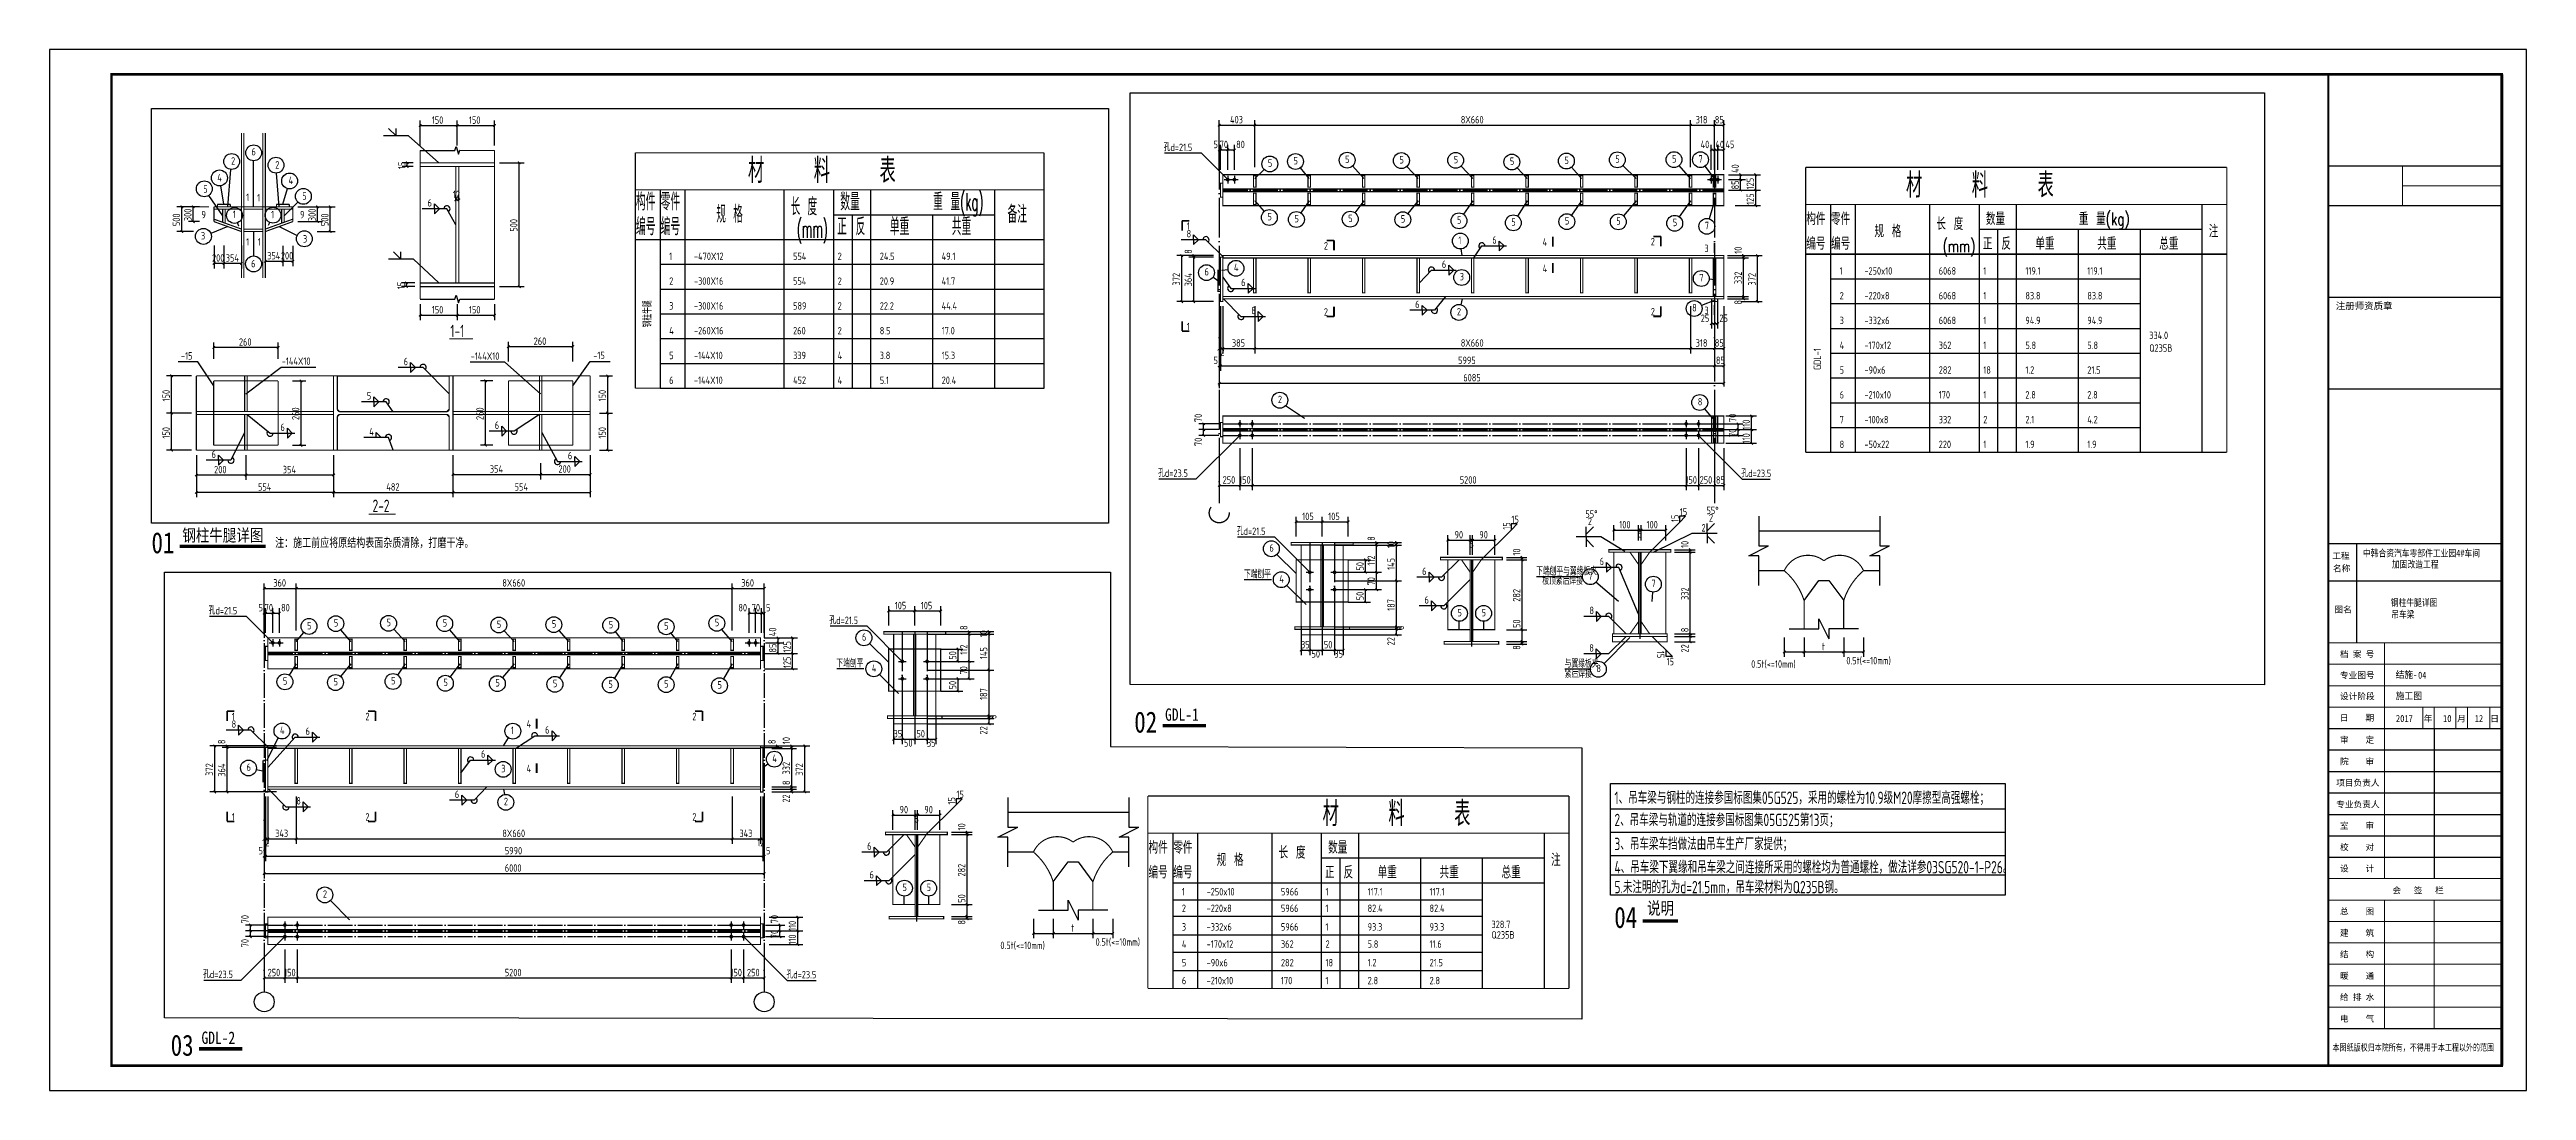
# Model space of a CAD drawing. Extents: x 10220221 to 10320221, y -710711 to -416711.
# Drawn here: x 10220221 to 10320221, y -584711 to -542711 of the extents above; entities that cross this region are included whole.
import ezdxf
from ezdxf.lldxf.tags import DXFTag

# ---------------------------------------------------------------- set-up
doc = ezdxf.new("R2010")
doc.units = 0
doc.header["$LTSCALE"] = 1000
doc.header["$MEASUREMENT"] = 0
for name, pattern in [('2', [5, 1.5, -1, 1.5, -1]), ('34', [0]), ('DOTE', [2.42, 2, -0.2, 0.02, -0.2])]:
    doc.linetypes.add(name, pattern=pattern)
doc.layers.get('0').update_dxf_attribs({"color": 2})
for name, color, linetype in [('10', 253, 'Continuous'), ('100', 4, 'Continuous'), ('11', 3, 'Continuous'), ('13', 253, 'Continuous'), ('14', 2, 'Continuous'), ('320', 2, 'Continuous'), ('330', 253, '2'), ('DIM_SYMB', 3, 'Continuous'), ('DOTE', 1, 'DOTE'), ('PUB_DIM', 3, 'Continuous'), ('PUB_TEXT', 7, 'Continuous'), ('PUB_TITLE', 4, 'Continuous'), ('尺寸标注', 253, 'Continuous'), ('总说明文字', 7, 'Continuous'), ('焊缝标注', 253, 'Continuous'), ('编号标注', 253, 'Continuous'), ('螺栓孔标注', 253, 'Continuous'), ('钢板标注', 253, 'Continuous'), ('附图框', 251, 'Continuous')]:
    doc.layers.add(name, color=color, linetype=linetype)
doc.layers.add('图签', color=130, linetype='Continuous', lineweight=20)
doc.styles.add('BIANHAO', font='SIMHEI.TTF', dxfattribs={"width": 0.8})
doc.styles.add('HZ', font='txt', dxfattribs={"width": 0.7, "height": 5, "bigfont": 'STF:宋体'})
doc.styles.add('TSSD', font='tssdeng.shx', dxfattribs={"width": 0.7, "height": 300, "bigfont": 'tssdchn.shx'})
doc.styles.add('TUMING', font='SimSun.ttf', dxfattribs={"width": 0.8, "height": 500})
doc.styles.add('图签字', font='SimSun.ttf', dxfattribs={"height": 250})
tags = doc.linetypes.add('DASH', pattern=[0.35, 0.25, -0.1]).pattern_tags.tags
tags[6:7] = [DXFTag(74, 4), DXFTag(75, 0), DXFTag(340, '0'), DXFTag(46, 1.0), DXFTag(50, 0.0), DXFTag(44, 0.0), DXFTag(45, 0.0)]
tags[4:5] = [DXFTag(74, 4), DXFTag(75, 0), DXFTag(340, '0'), DXFTag(46, 1.0), DXFTag(50, 0.0), DXFTag(44, 0.0), DXFTag(45, 0.0)]

msp = doc.modelspace()

# ---------------------------------------------------------------- texts
at = {"linetype": '34', "style": 'TSSD', "width": 0.7}
for s, p in [('1、吊车梁与钢柱的连接参国标图集05G525，采用的螺栓为10.9级M20摩擦型高强螺栓；', (10283401, -573153)), ('2、吊车梁与轨道的连接参国标图集05G525第13页；', (10283401, -574047)), ('3、吊车梁车挡做法由吊车生产厂家提供；', (10283401, -575015)), ('4、吊车梁下翼缘和吊车梁之间连接所采用的螺栓均为普通螺栓，做法详参03SG520-1-P26。', (10283401, -575953)), ('5.未注明的孔为d=21.5mm，吊车梁材料为Q235B钢。', (10283401, -576756))]:
    msp.add_text(s, height=500.99, dxfattribs=at).set_placement(p)
at = {"layer": '10', "style": 'TSSD', "width": 0.7}
for s, height, p in [('1', 300, (10228161, -548819)), ('1', 300, (10228604, -548842)), ('9', 300, (10226353, -549519)), ('9', 300, (10230333, -549519)), ('1', 300, (10266136, -549985)), ('1', 300, (10228161, -550619)), ('1', 300, (10228628, -550621)), ('2', 300, (10271669, -550780)), ('4', 300, (10280502, -550627)), ('2', 300, (10284868, -550613)), ('3', 300, (10287034, -550885)), ('4', 300, (10280502, -551693)), ('1-1', 500, (10236404, -554315, -100)), ('1', 300, (10266136, -554035)), ('2', 300, (10271669, -553449)), ('2', 300, (10284868, -553439)), ('3', 300, (10287034, -553385)), ('2-2', 500, (10233262, -561370))]:
    msp.add_text(s, height=height, dxfattribs=at).set_placement(p)
at = {"layer": '10', "color": 253, "linetype": 'ByBlock', "style": 'TSSD', "width": 0.7}
for rotation, p in [(90, (10279196, -562084)), (90, (10285996, -561776)), (270, (10285114, -566972)), (90, (10256789, -573173))]:
    msp.add_text('15', height=300, rotation=rotation, dxfattribs=at).set_placement(p)
for p in [(10279241, -561823), (10286042, -561514), (10285507, -567555), (10256834, -572912)]:
    msp.add_text('15', height=300, dxfattribs=at).set_placement(p)
at = {"layer": '10', "linetype": 'ByBlock', "style": 'TSSD', "width": 0.7}
for s, p in [('1', (10227580, -569772)), ('2', (10232973, -569772)), ('4', (10239480, -570072)), ('2', (10246173, -569772)), ('4', (10239480, -571872)), ('1', (10227580, -573822)), ('2', (10232973, -573822)), ('2', (10246173, -573822))]:
    msp.add_text(s, height=300, dxfattribs=at).set_placement(p)
at = {"layer": '100'}
for s, height, style, width, p in [('材   料   表', 1000, 'HZ', 0.688477, (10295172, -548683)), ('1', 300, 'TSSD', 0.7, (10292492, -551792)), ('-250x10', 300, 'TSSD', 0.7, (10293492, -551792)), ('6068', 300, 'TSSD', 0.7, (10296492, -551792)), ('1', 300, 'TSSD', 0.7, (10298292, -551792)), ('119.1', 300, 'TSSD', 0.7, (10299991, -551792)), ('119.1', 300, 'TSSD', 0.7, (10302491, -551792)), ('2', 300, 'TSSD', 0.7, (10292492, -552792)), ('-220x8', 300, 'TSSD', 0.7, (10293492, -552792)), ('6068', 300, 'TSSD', 0.7, (10296492, -552792)), ('1', 300, 'TSSD', 0.7, (10298292, -552792)), ('83.8', 300, 'TSSD', 0.7, (10299991, -552792)), ('83.8', 300, 'TSSD', 0.7, (10302491, -552792)), ('3', 300, 'TSSD', 0.7, (10292492, -553792)), ('-332x6', 300, 'TSSD', 0.7, (10293492, -553792)), ('6068', 300, 'TSSD', 0.7, (10296492, -553792)), ('1', 300, 'TSSD', 0.7, (10298292, -553792)), ('94.9', 300, 'TSSD', 0.7, (10299991, -553792)), ('94.9', 300, 'TSSD', 0.7, (10302491, -553792)), ('4', 300, 'TSSD', 0.7, (10292492, -554792)), ('-170x12', 300, 'TSSD', 0.7, (10293492, -554792)), ('362', 300, 'TSSD', 0.7, (10296492, -554792)), ('1', 300, 'TSSD', 0.7, (10298292, -554792)), ('5.8', 300, 'TSSD', 0.7, (10299991, -554792)), ('5.8', 300, 'TSSD', 0.7, (10302491, -554792)), ('334.0', 300, 'TSSD', 0.7, (10304991, -554392)), ('Q235B', 300, 'TSSD', 0.7, (10304991, -554905)), ('5', 300, 'TSSD', 0.7, (10292492, -555792)), ('-90x6', 300, 'TSSD', 0.7, (10293492, -555792)), ('282', 300, 'TSSD', 0.7, (10296492, -555792)), ('18', 300, 'TSSD', 0.7, (10298292, -555792)), ('1.2', 300, 'TSSD', 0.7, (10299991, -555792)), ('21.5', 300, 'TSSD', 0.7, (10302491, -555792)), ('6', 300, 'TSSD', 0.7, (10292492, -556792)), ('-210x10', 300, 'TSSD', 0.7, (10293492, -556792)), ('170', 300, 'TSSD', 0.7, (10296492, -556792)), ('1', 300, 'TSSD', 0.7, (10298292, -556792)), ('2.8', 300, 'TSSD', 0.7, (10299991, -556792)), ('2.8', 300, 'TSSD', 0.7, (10302491, -556792)), ('7', 300, 'TSSD', 0.7, (10292492, -557792)), ('-100x8', 300, 'TSSD', 0.7, (10293492, -557792)), ('332', 300, 'TSSD', 0.7, (10296492, -557792)), ('2', 300, 'TSSD', 0.7, (10298292, -557792)), ('2.1', 300, 'TSSD', 0.7, (10299991, -557792)), ('4.2', 300, 'TSSD', 0.7, (10302491, -557792)), ('8', 300, 'TSSD', 0.7, (10292492, -558792)), ('-50x22', 300, 'TSSD', 0.7, (10293492, -558792)), ('220', 300, 'TSSD', 0.7, (10296492, -558792)), ('1', 300, 'TSSD', 0.7, (10298292, -558792)), ('1.9', 300, 'TSSD', 0.7, (10299991, -558792)), ('1.9', 300, 'TSSD', 0.7, (10302491, -558792)), ('材   料   表', 1000, 'HZ', 0.688477, (10271620, -574048))]:
    msp.add_text(s, height=height, dxfattribs=dict(at, style=style, width=width)).set_placement(p)
at = {"layer": '100', "linetype": 'ByBlock'}
for s, height, style, width, p in [('构件', 500, 'HZ', 0.702848, (10291147, -549791)), ('零件', 500, 'HZ', 0.702848, (10292147, -549791)), ('规 格', 500, 'HZ', 0.702848, (10293897, -550291)), ('长 度', 500, 'HZ', 0.702848, (10296397, -549991)), ('数量', 500, 'HZ', 0.702848, (10298397, -549791)), ('重 量(kg)', 500, 'HZ', 0.702848, (10302146, -549791)), ('注', 500, 'HZ', 0.702848, (10307396, -550291)), ('编号', 500, 'HZ', 0.702848, (10291147, -550791)), ('编号', 500, 'HZ', 0.702848, (10292147, -550791)), ('(mm)', 500, 'HZ', 0.702848, (10296647, -550891)), ('正', 500, 'HZ', 0.702848, (10298272, -550791)), ('反', 500, 'HZ', 0.702848, (10299022, -550791)), ('单重', 500, 'HZ', 0.702848, (10300396, -550791)), ('共重', 500, 'HZ', 0.702848, (10302896, -550791)), ('总重', 500, 'HZ', 0.702848, (10305396, -550791)), ('构件', 500, 'HZ', 0.702848, (10264591, -575157)), ('零件', 500, 'HZ', 0.702848, (10265591, -575157)), ('长 度', 500, 'HZ', 0.702848, (10269841, -575357)), ('数量', 500, 'HZ', 0.702848, (10271841, -575157)), ('编号', 500, 'HZ', 0.702848, (10264591, -576157)), ('编号', 500, 'HZ', 0.702848, (10265591, -576157)), ('规 格', 500, 'HZ', 0.702848, (10267341, -575657)), ('正', 500, 'HZ', 0.702848, (10271716, -576157)), ('反', 500, 'HZ', 0.702848, (10272466, -576157)), ('单重', 500, 'HZ', 0.702848, (10273841, -576157)), ('共重', 500, 'HZ', 0.702848, (10276341, -576157)), ('总重', 500, 'HZ', 0.702848, (10278841, -576157)), ('注', 500, 'HZ', 0.702848, (10280841, -575657)), ('1', 300, 'TSSD', 0.7, (10265936, -576845)), ('-250x10', 300, 'TSSD', 0.7, (10266936, -576845)), ('5966', 300, 'TSSD', 0.7, (10269936, -576845)), ('1', 300, 'TSSD', 0.7, (10271736, -576845)), ('117.1', 300, 'TSSD', 0.7, (10273436, -576845)), ('117.1', 300, 'TSSD', 0.7, (10275936, -576845)), ('2', 300, 'TSSD', 0.7, (10265936, -577511)), ('3', 300, 'TSSD', 0.7, (10265936, -578261)), ('-220x8', 300, 'TSSD', 0.7, (10266936, -577511)), ('-332x6', 300, 'TSSD', 0.7, (10266936, -578261)), ('5966', 300, 'TSSD', 0.7, (10269936, -577511)), ('5966', 300, 'TSSD', 0.7, (10269936, -578261)), ('1', 300, 'TSSD', 0.7, (10271736, -577511)), ('1', 300, 'TSSD', 0.7, (10271736, -578261)), ('93.3', 300, 'TSSD', 0.7, (10273436, -578261)), ('82.4', 300, 'TSSD', 0.7, (10273436, -577511)), ('93.3', 300, 'TSSD', 0.7, (10275936, -578261)), ('82.4', 300, 'TSSD', 0.7, (10275936, -577511)), ('328.7', 300, 'TSSD', 0.7, (10278436, -578161)), ('4', 300, 'TSSD', 0.7, (10265936, -578955)), ('-170x12', 300, 'TSSD', 0.7, (10266936, -578955)), ('362', 300, 'TSSD', 0.7, (10269936, -578955)), ('2', 300, 'TSSD', 0.7, (10271736, -578955)), ('5.8', 300, 'TSSD', 0.7, (10273436, -578955)), ('11.6', 300, 'TSSD', 0.7, (10275936, -578955)), ('Q235B', 300, 'TSSD', 0.7, (10278436, -578584)), ('5', 300, 'TSSD', 0.7, (10265936, -579705)), ('-90x6', 300, 'TSSD', 0.7, (10266936, -579705)), ('282', 300, 'TSSD', 0.7, (10269936, -579705)), ('18', 300, 'TSSD', 0.7, (10271736, -579705)), ('1.2', 300, 'TSSD', 0.7, (10273436, -579705)), ('21.5', 300, 'TSSD', 0.7, (10275936, -579705)), ('6', 300, 'TSSD', 0.7, (10265936, -580427)), ('-210x10', 300, 'TSSD', 0.7, (10266936, -580427)), ('170', 300, 'TSSD', 0.7, (10269936, -580427)), ('1', 300, 'TSSD', 0.7, (10271736, -580427)), ('2.8', 300, 'TSSD', 0.7, (10273436, -580427)), ('2.8', 300, 'TSSD', 0.7, (10275936, -580427))]:
    msp.add_text(s, height=height, dxfattribs=dict(at, style=style, width=width)).set_placement(p)
at = {"layer": '100', "style": 'TSSD', "width": 0.7}
msp.add_text('GDL-1', height=300, rotation=90, dxfattribs=at).set_placement((10291740, -555642))
at = {"layer": '13'}
for s, height, style, width, p in [('材   料   表', 1000, 'HZ', 0.688477, (10248419, -548094)), ('构件', 700, 'HZ', 0.470843, (10243894, -549203)), ('零件', 700, 'HZ', 0.470843, (10244894, -549203)), ('规 格', 700, 'HZ', 0.477121, (10247144, -549703)), ('长 度', 700, 'HZ', 0.477123, (10250144, -549403)), ('数量', 700, 'HZ', 0.470843, (10252144, -549203)), ('重 量(kg)', 700, 'HZ', 0.488281, (10255894, -549203)), ('备注', 700, 'HZ', 0.470843, (10258894, -549703)), ('编号', 700, 'HZ', 0.470843, (10243894, -550203)), ('编号', 700, 'HZ', 0.470843, (10244894, -550203)), ('(mm)', 700, 'HZ', 0.470843, (10250394, -550303)), ('正', 700, 'HZ', 0.439453, (10252019, -550203)), ('反', 700, 'HZ', 0.439453, (10252769, -550203)), ('单重', 700, 'HZ', 0.470843, (10254144, -550203)), ('共重', 700, 'HZ', 0.470843, (10256644, -550203)), ('1', 300, 'TSSD', 0.7, (10245239, -551204)), ('-470X12', 300, 'TSSD', 0.7, (10246239, -551204)), ('554', 300, 'TSSD', 0.7, (10250239, -551204)), ('2', 300, 'TSSD', 0.7, (10252039, -551204)), ('24.5', 300, 'TSSD', 0.7, (10253739, -551204)), ('49.1', 300, 'TSSD', 0.7, (10256239, -551204)), ('2', 300, 'TSSD', 0.7, (10245239, -552204)), ('-300X16', 300, 'TSSD', 0.7, (10246239, -552204)), ('554', 300, 'TSSD', 0.7, (10250239, -552204)), ('2', 300, 'TSSD', 0.7, (10252039, -552204)), ('20.9', 300, 'TSSD', 0.7, (10253739, -552204)), ('41.7', 300, 'TSSD', 0.7, (10256239, -552204)), ('3', 300, 'TSSD', 0.7, (10245239, -553204)), ('-300X16', 300, 'TSSD', 0.7, (10246239, -553204)), ('589', 300, 'TSSD', 0.7, (10250239, -553204)), ('2', 300, 'TSSD', 0.7, (10252039, -553204)), ('22.2', 300, 'TSSD', 0.7, (10253739, -553204)), ('44.4', 300, 'TSSD', 0.7, (10256239, -553204)), ('4', 300, 'TSSD', 0.7, (10245239, -554204)), ('-260X16', 300, 'TSSD', 0.7, (10246239, -554204)), ('260', 300, 'TSSD', 0.7, (10250239, -554204)), ('2', 300, 'TSSD', 0.7, (10252039, -554204)), ('8.5', 300, 'TSSD', 0.7, (10253739, -554204)), ('17.0', 300, 'TSSD', 0.7, (10256239, -554204)), ('5', 300, 'TSSD', 0.7, (10245239, -555204)), ('-144X10', 300, 'TSSD', 0.7, (10246239, -555204)), ('339', 300, 'TSSD', 0.7, (10250239, -555204)), ('4', 300, 'TSSD', 0.7, (10252039, -555204)), ('3.8', 300, 'TSSD', 0.7, (10253739, -555204)), ('15.3', 300, 'TSSD', 0.7, (10256239, -555204)), ('6', 300, 'TSSD', 0.7, (10245239, -556204)), ('-144X10', 300, 'TSSD', 0.7, (10246239, -556204)), ('452', 300, 'TSSD', 0.7, (10250239, -556204)), ('4', 300, 'TSSD', 0.7, (10252039, -556204)), ('5.1', 300, 'TSSD', 0.7, (10253739, -556204)), ('20.4', 300, 'TSSD', 0.7, (10256239, -556204))]:
    msp.add_text(s, height=height, dxfattribs=dict(at, style=style, width=width)).set_placement(p)
at = {"layer": '13', "style": 'TSSD', "width": 0.7}
msp.add_text('钢柱牛腿', height=300, rotation=90, dxfattribs=at).set_placement((10244520, -553920))
at = {"layer": '320', "color": 253, "linetype": 'ByBlock', "style": 'TSSD', "width": 0.7}
for s, p in [('下端刨平', (10268439, -564037)), ('下端刨平与翼缘板夹', (10280239, -563915)), ('板顶紧后焊接', (10280488, -564303)), ('下端刨平', (10251989, -567633)), ('与翼缘板夹', (10281393, -567649)), ('紧后焊接', (10281393, -568058))]:
    msp.add_text(s, height=300, dxfattribs=at).set_placement(p)
at = {"layer": 'DIM_SYMB', "color": 7, "style": 'TUMING', "width": 0.8}
for s, height, p in [('钢柱牛腿详图', 499.4, (10225582, -562559)), ('GDL-1', 499.4, (10265259, -569795)), ('说明', 501, (10284717, -577608)), ('GDL-2', 499.4, (10226357, -582834))]:
    msp.add_text(s, height=height, dxfattribs=at).set_placement(p)
at = {"layer": 'PUB_DIM', "color": 1, "linetype": 'ByBlock', "style": '图签字', "width": 0.8}
for s, p in [('钢柱牛腿详图', (10314744, -565165)), ('吊车梁', (10314761, -565639)), ('04', (10315846, -568096))]:
    msp.add_text(s, height=280, dxfattribs=at).set_placement(p)
at = {"layer": 'PUB_TEXT', "style": 'BIANHAO', "width": 0.8}
for s, height, p in [('01', 848.9, (10224338, -563035)), ('02', 848.9, (10264015, -570272)), ('04', 851.7, (10283394, -578153)), ('03', 848.9, (10225113, -583311))]:
    msp.add_text(s, height=height, dxfattribs=at).set_placement(p)
at = {"layer": '尺寸标注', "style": 'TSSD', "width": 0.7}
for s, p in [('150', (10235654, -545708, -200)), ('150', (10237154, -545708, -200)), ('403', (10267881, -545690)), ('8X660', (10277197, -545690)), ('318', (10286679, -545690)), ('85', (10287451, -545690)), ('5', (10267214, -546690)), ('70', (10267463, -546690)), ('80', (10268128, -546690)), ('40', (10286879, -546690)), ('40', (10287476, -546690)), ('45', (10287881, -546690)), ('12', (10236504, -548708, -200)), ('200', (10226781, -551269)), ('354', (10227335, -551269)), ('354', (10229007, -551181)), ('200', (10229561, -551181)), ('150', (10235654, -553360, -200)), ('150', (10237154, -553360, -200)), ('25', (10286887, -553701)), ('25', (10287637, -553701)), ('260', (10227868, -554662)), ('260', (10239768, -554628)), ('12', (10267364, -555075)), ('385', (10267956, -554700)), ('8X660', (10277197, -554700)), ('318', (10286679, -554700)), ('85', (10287451, -554700)), ('5', (10267214, -555400)), ('5995', (10277088, -555400)), ('6085', (10277298, -556100)), ('85', (10287497, -555400)), ('200', (10226868, -559808)), ('354', (10229638, -559808)), ('354', (10237998, -559785)), ('200', (10240768, -559785)), ('250', (10267581, -560226)), ('150', (10268248, -560226)), ('5200', (10277157, -560226)), ('150', (10286266, -560226)), ('250', (10286839, -560226)), ('85', (10287497, -560226)), ('554', (10228638, -560508)), ('482', (10233818, -560508)), ('554', (10238998, -560508))]:
    msp.add_text(s, height=300, dxfattribs=at).set_placement(p)
for s, p in [('15', (10234592, -547533, -200)), ('40', (10288426, -547689)), ('125', (10289033, -548352)), ('85', (10288426, -548352)), ('125', (10289033, -548977)), ('500', (10225494, -549834)), ('300', (10225955, -549634)), ('300', (10230971, -549634)), ('500', (10231484, -549834)), ('500', (10239114, -550058, -200)), ('8', (10266345, -550951)), ('10', (10288544, -550951)), ('372', (10265859, -552231)), ('364', (10266345, -552266)), ('332', (10288544, -552176)), ('372', (10289100, -552231)), ('15', (10234562, -552383, -200)), ('8', (10288544, -553001)), ('150', (10225078, -556908)), ('150', (10242686, -556908)), ('260', (10230305, -557658)), ('260', (10237748, -557658)), ('70', (10266746, -557743)), ('70', (10288319, -557743)), ('110', (10288870, -558051)), ('150', (10225078, -558408)), ('150', (10242686, -558408)), ('70', (10266746, -558709)), ('70', (10288319, -558343)), ('110', (10288870, -558601))]:
    msp.add_text(s, height=300, rotation=90, dxfattribs=at).set_placement(p)
at = {"layer": '尺寸标注', "linetype": 'ByBlock', "style": 'TSSD', "width": 0.7}
for s, p in [('105', (10270795, -561699)), ('105', (10271845, -561699)), ('100', (10283596, -562030)), ('100', (10284696, -562030)), ('90', (10276945, -562439)), ('6', (10277545, -562814)), ('90', (10277945, -562439)), ('6', (10284346, -562405)), ('360', (10229255, -564381)), ('8X660', (10238501, -564381)), ('360', (10248148, -564381)), ('105', (10254345, -565295)), ('105', (10255395, -565295)), ('5', (10228658, -565381)), ('70', (10228906, -565381)), ('80', (10229571, -565381)), ('80', (10248031, -565381)), ('70', (10248570, -565381)), ('5', (10249145, -565381)), ('35', (10270745, -566871)), ('50', (10271170, -567246)), ('50', (10271670, -566871)), ('35', (10272095, -567246)), ('t', (10291777, -566949)), ('0.5t(<=10mm)', (10288921, -567655)), ('0.5t(<=10mm)', (10292764, -567518)), ('35', (10254295, -570467)), ('50', (10254720, -570842)), ('50', (10255220, -570467)), ('35', (10255645, -570842)), ('90', (10254539, -573528)), ('6', (10255139, -573903)), ('90', (10255539, -573528)), ('5', (10228658, -575187)), ('12', (10228808, -574862)), ('343', (10229330, -574487)), ('8X660', (10238501, -574487)), ('5990', (10238601, -575187)), ('343', (10248073, -574487)), ('12', (10248795, -574862)), ('5', (10249145, -575187)), ('6000', (10238601, -575887)), ('0.5t(<=10mm)', (10258609, -579008)), ('t', (10261465, -578302)), ('0.5t(<=10mm)', (10262451, -578871)), ('250', (10229025, -580103)), ('150', (10229691, -580103)), ('5200', (10238601, -580103)), ('150', (10247711, -580103)), ('250', (10248378, -580103))]:
    msp.add_text(s, height=300, dxfattribs=at).set_placement(p)
for s, p in [('8', (10273730, -562533)), ('10', (10274530, -562833)), ('10', (10279600, -563130)), ('10', (10286392, -562821)), ('50', (10273280, -563733)), ('112', (10273730, -563533)), ('145', (10274530, -563708)), ('50', (10273280, -564933)), ('70', (10273730, -564333)), ('187', (10274530, -565358)), ('282', (10279600, -564990)), ('332', (10286392, -564921)), ('8', (10257280, -566129)), ('50', (10279600, -566050)), ('40', (10249564, -566381)), ('85', (10249564, -567043)), ('125', (10250148, -567043)), ('112', (10257280, -567129)), ('145', (10258080, -567304)), ('10', (10258080, -566429)), ('22', (10274530, -566753)), ('8', (10274905, -566133)), ('8', (10279600, -566930)), ('8', (10286392, -566221)), ('22', (10286392, -567041)), ('125', (10250148, -567668)), ('50', (10256830, -567329)), ('70', (10257280, -567929)), ('50', (10256830, -568529)), ('187', (10258080, -568954)), ('8', (10258455, -569729)), ('8', (10227318, -570737)), ('8', (10249536, -570737)), ('10', (10250113, -570737)), ('22', (10258080, -570349)), ('372', (10226818, -572017)), ('364', (10227318, -572052)), ('332', (10250113, -571962)), ('372', (10250642, -572017)), ('8', (10250113, -572387)), ('22', (10250113, -573097)), ('10', (10257194, -574219)), ('282', (10257194, -576079)), ('50', (10257194, -577139)), ('70', (10228259, -577968)), ('70', (10249640, -577968)), ('110', (10250360, -578277)), ('8', (10257194, -578019)), ('70', (10228259, -578935)), ('70', (10249640, -578568)), ('110', (10250360, -578827))]:
    msp.add_text(s, height=300, rotation=90, dxfattribs=at).set_placement(p)
at = {"layer": '总说明文字', "style": 'TSSD', "width": 0.7}
msp.add_text('注：施工前应将原结构表面杂质清除，打磨干净。', height=400, dxfattribs=at).set_placement((10229328, -562823))
at = {"layer": '焊缝标注', "style": 'TSSD', "width": 0.7}
for s, p in [('6', (10235484, -549046, -200)), ('8', (10266128, -550293)), ('6', (10278469, -550547)), ('6', (10268330, -552257)), ('6', (10276433, -551522)), ('6', (10275356, -553142)), ('8', (10268739, -553390)), ('6', (10234519, -555449)), ('5', (10233034, -556833)), ('6', (10229542, -558100)), ('4', (10233128, -558279)), ('6', (10238195, -558018)), ('6', (10226764, -559193)), ('6', (10241147, -559245))]:
    msp.add_text(s, height=300, dxfattribs=at).set_placement(p)
at = {"layer": '焊缝标注', "linetype": 'ByBlock', "style": 'TSSD', "width": 0.7}
for s, p in [('55°', (10282226, -561600)), ('2', (10282326, -561900)), ('2', (10286915, -562158)), ('55°', (10287115, -561458)), ('2', (10287215, -561758)), ('6', (10275637, -563915)), ('6', (10282802, -563514)), ('6', (10275732, -565068)), ('8', (10282390, -565493)), ('8', (10282387, -567007)), ('8', (10227572, -570079)), ('6', (10230557, -570365)), ('6', (10237642, -571289)), ('6', (10240228, -570313)), ('8', (10230183, -573176)), ('6', (10236583, -572911)), ('6', (10253230, -575004)), ('6', (10253326, -576157))]:
    msp.add_text(s, height=300, dxfattribs=at).set_placement(p)
at = {"layer": '编号标注', "style": 'TSSD', "width": 0.7}
for s, p in [('6', (10228372, -546984)), ('5', (10272528, -547289)), ('5', (10276911, -547299)), ('5', (10283437, -547280)), ('5', (10285726, -547270)), ('7', (10286794, -547272)), ('4', (10226996, -548028)), ('2', (10227550, -547358)), ('2', (10229334, -547513)), ('4', (10229871, -548137)), ('5', (10269410, -547444)), ('5', (10270443, -547347)), ('5', (10274720, -547309)), ('5', (10279180, -547366)), ('5', (10281381, -547328)), ('5', (10226429, -548491)), ('5', (10230425, -548773)), ('1', (10227620, -549505)), ('1', (10229164, -549518)), ('5', (10269390, -549606)), ('5', (10270481, -549683)), ('5', (10272654, -549674)), ('5', (10274778, -549693)), ('5', (10277046, -549741)), ('5', (10279238, -549819)), ('5', (10281400, -549770)), ('5', (10283476, -549780)), ('5', (10285755, -549838)), ('7', (10287049, -549961)), ('3', (10226333, -550375)), ('3', (10230452, -550500)), ('1', (10277098, -550555)), ('6', (10228361, -551500)), ('6', (10266849, -551828)), ('4', (10268039, -551655)), ('3', (10277155, -552023)), ('7', (10286826, -552065)), ('8', (10286539, -553276)), ('2', (10277041, -553435)), ('2', (10269814, -556979)), ('8', (10286765, -557070))]:
    msp.add_text(s, height=300, dxfattribs=at).set_placement(p)
at = {"layer": '编号标注', "linetype": 'ByBlock', "style": 'TSSD', "width": 0.7}
for s, p in [('6', (10269470, -562971)), ('4', (10269870, -564221)), ('7', (10282346, -564099)), ('7', (10284894, -564403)), ('5', (10230617, -566104)), ('5', (10231702, -565993)), ('5', (10233829, -565979)), ('5', (10236095, -565993)), ('5', (10238278, -566049)), ('5', (10240503, -566035)), ('5', (10242797, -566063)), ('5', (10245035, -566118)), ('5', (10247079, -565979)), ('5', (10277062, -565579)), ('5', (10278039, -565579)), ('6', (10253020, -566566)), ('4', (10253420, -567816)), ('8', (10282672, -567832)), ('5', (10229644, -568343)), ('5', (10231688, -568371)), ('5', (10234010, -568329)), ('5', (10236123, -568398)), ('5', (10238222, -568412)), ('5', (10240544, -568440)), ('5', (10242783, -568468)), ('5', (10245035, -568454)), ('5', (10247190, -568496)), ('4', (10229524, -570326)), ('1', (10238846, -570333)), ('6', (10228176, -571818)), ('3', (10238458, -571873)), ('4', (10249402, -571460)), ('2', (10238564, -573201)), ('2', (10231258, -576939)), ('5', (10254655, -576668)), ('5', (10255632, -576668))]:
    msp.add_text(s, height=300, dxfattribs=at).set_placement(p)
at = {"layer": '螺栓孔标注', "style": 'TSSD', "width": 0.7}
for s, p in [('孔d=21.5', (10265202, -546808)), ('孔d=23.5', (10264977, -559954)), ('孔d=23.5', (10288528, -559962))]:
    msp.add_text(s, height=300, dxfattribs=at).set_placement(p)
at = {"layer": '螺栓孔标注', "linetype": 'ByBlock', "style": 'TSSD', "width": 0.7}
for s, p in [('孔d=21.5', (10268158, -562297)), ('孔d=21.5', (10226645, -565499)), ('孔d=21.5', (10251707, -565893)), ('孔d=23.5', (10226420, -580179)), ('孔d=23.5', (10249974, -580188))]:
    msp.add_text(s, height=300, dxfattribs=at).set_placement(p)
at = {"layer": '钢板标注', "style": 'TSSD', "width": 0.7}
for s, p in [('-15', (10225529, -555221)), ('-144X10', (10237224, -555231)), ('-15', (10242173, -555203)), ('-144X10', (10229597, -555434))]:
    msp.add_text(s, height=300, dxfattribs=at).set_placement(p)

# ---------------------------------------------------------------- blocks, each defined once
blk = doc.blocks.new('$titleblk$00000195')
at = {"color": 4}
for p, q in [((-58.6, 210.6), (-58.6, 170.6)), ((-27.3, 136), (-27.3, 75.5)), ((-70, 127.4), (0, 127.4)), ((-70, 118.7), (0, 118.7)), ((-70, 110.1), (0, 110.1)), ((-70, 101.4), (0, 101.4)), ((-70, 92.8), (0, 92.8)), ((-70, 84.1), (0, 84.1))]:
    blk.add_line(p, q, dxfattribs=at)
at = {"color": 4, "const_width": 0.5}
blk.add_lwpolyline([(0, 310), (-70, 310)], dxfattribs=at)
at = {"layer": '图签', "color": 4}
for p, q in [((-40, 363), (-40, 347)), ((0, 355), (-40, 355)), ((-70, 162), (0, 162)), ((0, 153.3), (-70, 153.3)), ((-70, 144.7), (0, 144.7)), ((-52.3, 144.7), (-4.8, 144.7)), ((-47.3, 136), (-47.3, 144.7)), ((-31.9, 144.7), (-31.9, 136)), ((-27.3, 144.7), (-27.3, 136)), ((-18.5, 144.7), (-18.5, 136)), ((-13.8, 144.7), (-13.8, 136)), ((-4.8, 144.7), (-4.8, 136)), ((-4.8, 144.7), (-4.8, 136)), ((-47.3, 75.5), (-47.3, 136)), ((-4.8, 136), (-30.7, 136)), ((-27.3, 136), (-27.3, 75.5)), ((-70, 75.5), (0, 75.5)), ((-30.7, 75.5), (-52.3, 75.5)), ((-70, 66.8), (0, 66.8)), ((-47.3, 14.9), (-47.3, 66.8)), ((-47.3, 66.8), (-30.7, 66.8)), ((-27.3, 66.8), (-27.3, 14.9)), ((-27.3, 66.8), (-27.3, 14.9)), ((-70, 58.2), (0, 58.2)), ((-70, 49.5), (0, 49.5)), ((-70, 40.9), (0, 40.9)), ((-70, 32.2), (0, 32.2)), ((-70, 23.6), (0, 23.6)), ((-30.7, 14.9), (-47.3, 14.9))]:
    blk.add_line(p, q, dxfattribs=at)
at = {"layer": '图签'}
blk.add_line((-47.3, 136), (-47.3, 170.6), dxfattribs=at)
at = {"layer": '图签', "color": 4, "const_width": 0.8}
blk.add_lwpolyline([(-70, 400), (0, 400), (0, 0), (-70, 0), (-70, 400)], close=True, dxfattribs=at)
at = {"layer": '图签', "color": 4}
for points, const_width in [([(0, 0), (0, 400)], 1.2), ([(0, 363), (-70, 363)], 0.5), ([(0, 347), (-70, 347)], 0.5), ([(0, 273), (-70, 273)], 0.5), ([(0, 210.6), (-70, 210.6)], 0.5), ([(0, 195.6), (-70, 195.6)], 0.5), ([(0, 170.6), (-70, 170.6)], 0.5), ([(0, 136), (-70, 136)], 0.5), ([(-70, 75.5), (0, 75.5)], 0.5), ([(-70, 75.5), (0, 75.5)], 0.5), ([(-70, 14.9), (0, 14.9)], 0.5)]:
    blk.add_lwpolyline(points, dxfattribs=dict(at, const_width=const_width))
at = {"linetype": 'Continuous', "style": '图签字'}
for s, height, p in [('注册师资质章', 2.73, (-67, 305.2)), ('工程', 2.5, (-68.4, 204.5)), ('名称', 2.5, (-68.1, 199.4)), ('图名', 2.5, (-67.5, 182.8)), ('档 案 号', 2.5, (-65.3, 164.8)), ('设计阶段', 2.5, (-65.3, 147.8)), ('专业图号', 2.5, (-65.3, 156.3)), ('日    期', 2.5, (-65.3, 139.1)), ('年', 2.5, (-31.5, 138.8)), ('月', 2.5, (-18, 138.8)), ('日', 2.5, (-4.6, 138.8)), ('审    定', 2.5, (-65.3, 130.2)), ('院    审', 2.5, (-65.3, 121.5)), ('项目负责人', 2.5, (-66.8, 112.9)), ('专业负责人', 2.5, (-66.8, 104.2)), ('室    审', 2.5, (-65.3, 95.6)), ('校    对', 2.5, (-65.3, 86.9)), ('设    计', 2.5, (-65.3, 78.3)), ('会   签   栏', 2.5, (-44.1, 69.5)), ('总    图', 2.5, (-65.3, 61)), ('建    筑', 2.5, (-65.3, 52.3)), ('结    构', 2.5, (-65.3, 43.7)), ('暖    通', 2.5, (-65.3, 35)), ('给 排 水', 2.5, (-65.3, 26.4)), ('电    气', 2.5, (-65.3, 17.7))]:
    blk.add_text(s, height=height, dxfattribs=at).set_placement(p)
at = {"color": 1, "linetype": 'Continuous', "style": '图签字', "width": 0.75}
blk.add_text('本图纸版权归本院所有，不得用于本工程以外的范围', height=2.7, dxfattribs=at).set_placement((-68.3, 6))
at = {"layer": 'PUB_DIM', "color": 1, "linetype": 'ByBlock', "style": '图签字'}
for s, width, p in [('中韩合资汽车零部件工业园4#车间', 0.8, (-56, 205.4)), ('加固改造工程', 0.8, (-44.3, 200.9)), ('2017', 0.9, (-42.7, 138.7)), ('10', 0.9, (-23.7, 138.7)), ('12', 0.9, (-10.9, 138.7))]:
    blk.add_text(s, height=2.8, dxfattribs=dict(at, width=width)).set_placement(p)
at = {"layer": 'PUB_DIM', "linetype": 'ByBlock', "style": '图签字', "width": 0.9}
for s, p in [('结施-', (-42.8, 156.4)), ('施工图', (-42.8, 147.8))]:
    blk.add_text(s, height=2.8, dxfattribs=at).set_placement(p)

# ---------------------------------------------------------------- linework, layer by layer
at = {"linetype": 'ByBlock', "ltscale": 0.01}
for p, q in [((10283236, -572322), (10299176, -572322)), ((10283236, -576831), (10283236, -572322)), ((10299176, -572322), (10299176, -576831)), ((10283236, -573351), (10299176, -573351)), ((10283236, -574288), (10299176, -574288)), ((10283236, -575226), (10299176, -575226)), ((10299176, -576029), (10283236, -576029)), ((10299176, -576831), (10283236, -576831))]:
    msp.add_line(p, q, dxfattribs=at)
at = {"layer": '10', "color": 253, "linetype": 'ByBlock'}
for p, q in [((10279225, -562100), (10279473, -561852)), ((10279473, -561852), (10279225, -561852)), ((10279225, -561852), (10279225, -562100)), ((10284826, -562991), (10286026, -561791)), ((10286026, -561791), (10286273, -561544)), ((10286273, -561544), (10286026, -561544)), ((10286026, -561544), (10286026, -561791)), ((10278025, -563300), (10279225, -562100)), ((10284926, -566391), (10285739, -567204)), ((10285491, -567204), (10285491, -566957)), ((10285739, -567204), (10285491, -567204)), ((10256819, -573189), (10257066, -572941)), ((10257066, -572941), (10256819, -572941)), ((10256819, -572941), (10256819, -573189)), ((10255619, -574389), (10256819, -573189))]:
    msp.add_line(p, q, dxfattribs=at)
at = {"layer": '10'}
for points, const_width in [([(10227969, -548454), (10227969, -548854)], 45), ([(10228933, -548454), (10228933, -548854)], 45), ([(10226261, -549054), (10226661, -549054)], 45), ([(10230641, -549054), (10230241, -549054)], 45), ([(10265944, -549621), (10265944, -550021)], 70), ([(10265944, -549621), (10266244, -549621)], 70), ([(10227969, -550654), (10227969, -550254)], 45), ([(10228933, -550654), (10228933, -550254)], 45), ([(10272077, -550415), (10271777, -550415)], 70), ([(10272077, -550415), (10272077, -550815)], 70), ([(10280910, -550262), (10280910, -550662)], 70), ([(10285276, -550249), (10284976, -550249)], 70), ([(10285276, -550249), (10285276, -550648)], 70), ([(10287442, -550521), (10287442, -550921)], 70), ([(10280910, -551729), (10280910, -551329)], 70), ([(10287442, -553421), (10287442, -553021)], 70), ([(10265944, -554070), (10265944, -553671)], 70), ([(10272077, -553484), (10271777, -553484)], 70), ([(10272077, -553484), (10272077, -553085)], 70), ([(10285276, -553474), (10284976, -553474)], 70), ([(10285276, -553474), (10285276, -553074)], 70), ([(10265944, -554070), (10266244, -554070)], 70), ([(10233105, -561457), (10234199, -561457)], 45)]:
    msp.add_lwpolyline(points, dxfattribs=dict(at, const_width=const_width))
at = {"layer": '10', "const_width": 45, "elevation": -100}
msp.add_lwpolyline([(10236360, -554385), (10237322, -554385)], dxfattribs=at)
at = {"layer": '10', "linetype": 'ByBlock', "const_width": 70}
for points in [[(10227388, -569407), (10227388, -569807)], [(10227388, -569407), (10227688, -569407)], [(10233381, -569407), (10233081, -569407)], [(10233381, -569407), (10233381, -569807)], [(10239888, -569707), (10239888, -570107)], [(10246581, -569407), (10246281, -569407)], [(10246581, -569407), (10246581, -569807)], [(10239888, -571907), (10239888, -571507)], [(10227388, -573857), (10227388, -573457)], [(10227388, -573857), (10227688, -573857)], [(10233381, -573857), (10233081, -573857)], [(10233381, -573857), (10233381, -573457)], [(10246581, -573857), (10246281, -573857)], [(10246581, -573857), (10246581, -573457)]]:
    msp.add_lwpolyline(points, dxfattribs=at)
at = {"layer": '100'}
for p, q in [((10292122, -548963), (10292122, -549962)), ((10293122, -548963), (10293122, -549962)), ((10296122, -548963), (10296122, -549962)), ((10298122, -548963), (10298122, -549962)), ((10299622, -548963), (10299622, -549962)), ((10307121, -548963), (10307121, -549962)), ((10293122, -549962), (10293122, -550962)), ((10296122, -549962), (10296122, -550962)), ((10298122, -549962), (10307121, -549962)), ((10298122, -549962), (10298122, -550962)), ((10298872, -549962), (10298872, -550962)), ((10299622, -549962), (10299622, -550962)), ((10302121, -549962), (10302121, -550962)), ((10304621, -549962), (10304621, -550962)), ((10307121, -549962), (10307121, -550962)), ((10291122, -550962), (10308121, -550962)), ((10292122, -550962), (10292122, -558962)), ((10293122, -550962), (10293122, -558962)), ((10296122, -550962), (10296122, -558962)), ((10298122, -550962), (10298122, -558962)), ((10298872, -550962), (10298872, -558962)), ((10299622, -550962), (10299622, -558962)), ((10302121, -550962), (10302121, -558962)), ((10304621, -550962), (10304621, -558962)), ((10307121, -550962), (10307121, -558962)), ((10292122, -551962), (10304621, -551962)), ((10292122, -552962), (10304621, -552962)), ((10292122, -553962), (10304621, -553962)), ((10292122, -554962), (10304621, -554962)), ((10292122, -555962), (10304621, -555962)), ((10292122, -556962), (10304621, -556962)), ((10292122, -557962), (10304621, -557962))]:
    msp.add_line(p, q, dxfattribs=at)
at = {"layer": '100', "linetype": 'ByBlock'}
for p, q in [((10292122, -549962), (10292122, -550962)), ((10265566, -574328), (10265566, -575328)), ((10266566, -574328), (10266566, -575328)), ((10269566, -574328), (10269566, -575328)), ((10271566, -574328), (10271566, -575328)), ((10273066, -574328), (10273066, -575328)), ((10280566, -574328), (10280566, -575328)), ((10265566, -575328), (10265566, -576328)), ((10266566, -575328), (10266566, -576328)), ((10269566, -575328), (10269566, -576328)), ((10271566, -575328), (10280566, -575328)), ((10271566, -575328), (10271566, -576328)), ((10272316, -575328), (10272316, -576328)), ((10273066, -575328), (10273066, -576328)), ((10275566, -575328), (10275566, -576328)), ((10278066, -575328), (10278066, -576328)), ((10280566, -575328), (10280566, -576328)), ((10265566, -576328), (10265566, -580597)), ((10265566, -576328), (10280566, -576328)), ((10266566, -576328), (10266566, -580597)), ((10269566, -576328), (10269566, -580597)), ((10271566, -576328), (10271566, -580597)), ((10272316, -576328), (10272316, -580597)), ((10273066, -576328), (10273066, -580597)), ((10275566, -576328), (10275566, -580597)), ((10278066, -576328), (10278066, -580597)), ((10280566, -576328), (10280566, -580597)), ((10265566, -577015), (10278066, -577015)), ((10265566, -577681), (10278066, -577681)), ((10265566, -578431), (10278066, -578431)), ((10265566, -579125), (10278066, -579125)), ((10265566, -579875), (10278066, -579875))]:
    msp.add_line(p, q, dxfattribs=at)
at = {"layer": '100', "const_width": 45}
for points in [[(10291122, -547463), (10308121, -547463)], [(10291122, -547463), (10291122, -548963)], [(10308121, -547463), (10308121, -548963)], [(10291122, -548963), (10308121, -548963)], [(10291122, -548963), (10291122, -549962)], [(10308121, -548963), (10308121, -549962)], [(10291122, -549962), (10291122, -550962)], [(10308121, -549962), (10308121, -550962)], [(10291122, -550962), (10308121, -550962)], [(10291122, -550962), (10291122, -558962)], [(10308121, -550962), (10308121, -558962)], [(10291122, -558962), (10308121, -558962)]]:
    msp.add_lwpolyline(points, dxfattribs=at)
at = {"layer": '100', "linetype": 'ByBlock', "const_width": 45}
for points in [[(10264566, -572828), (10281566, -572828)], [(10264566, -572828), (10264566, -574328)], [(10281566, -572828), (10281566, -574328)], [(10264566, -574328), (10281566, -574328)], [(10264566, -574328), (10264566, -575328)], [(10281566, -574328), (10281566, -575328)], [(10264566, -575328), (10264566, -576328)], [(10281566, -575328), (10281566, -576328)], [(10264566, -576328), (10264566, -580597)], [(10281566, -576328), (10281566, -580597)], [(10264566, -580597), (10281566, -580597)]]:
    msp.add_lwpolyline(points, dxfattribs=at)
at = {"layer": '11', "const_width": 45}
for points in [[(10227969, -549054), (10227969, -546074)], [(10228069, -549054), (10228069, -546074)], [(10228833, -549054), (10228833, -546074)], [(10228933, -549054), (10228933, -546074)], [(10227969, -551925), (10227969, -549054)], [(10227969, -549054), (10228069, -549054)], [(10228069, -551925), (10228069, -549054)], [(10228069, -549054), (10228833, -549054)], [(10228833, -551925), (10228833, -549054)], [(10228833, -549054), (10228933, -549054)], [(10228933, -551925), (10228933, -549054)]]:
    msp.add_lwpolyline(points, dxfattribs=at)
at = {"layer": '13', "color": 253, "linetype": 'ByBlock'}
for p, q in [((10244869, -548374), (10244869, -549374)), ((10245869, -548374), (10245869, -549374)), ((10249869, -548374), (10249869, -549374)), ((10251869, -548374), (10251869, -549374)), ((10253369, -548374), (10253369, -549374)), ((10258369, -548374), (10258369, -549374)), ((10244869, -549374), (10244869, -550374)), ((10245869, -549374), (10245869, -550374)), ((10249869, -549374), (10249869, -550374)), ((10251869, -549374), (10258369, -549374)), ((10251869, -549374), (10251869, -550374)), ((10252619, -549374), (10252619, -550374)), ((10253369, -549374), (10253369, -550374)), ((10255869, -549374), (10255869, -550374)), ((10258369, -549374), (10258369, -550374)), ((10258369, -549374), (10258369, -550374)), ((10243869, -550374), (10260369, -550374)), ((10244869, -550374), (10244869, -556374)), ((10244869, -550374), (10258369, -550374)), ((10245869, -550374), (10245869, -556374)), ((10249869, -550374), (10249869, -556374)), ((10251869, -550374), (10251869, -556374)), ((10252619, -550374), (10252619, -556374)), ((10253369, -550374), (10253369, -556374)), ((10255869, -550374), (10255869, -556374)), ((10258369, -550374), (10258369, -556374)), ((10258369, -550374), (10258369, -556374)), ((10258369, -550374), (10260369, -550374)), ((10244869, -551374), (10258369, -551374)), ((10258369, -551374), (10260369, -551374)), ((10244869, -552374), (10258369, -552374)), ((10258369, -552374), (10260369, -552374)), ((10244869, -553374), (10258369, -553374)), ((10258369, -553374), (10260369, -553374)), ((10244869, -554374), (10258369, -554374)), ((10258369, -554374), (10260369, -554374)), ((10244869, -555374), (10258369, -555374)), ((10258369, -555374), (10260369, -555374)), ((10244869, -556374), (10258369, -556374)), ((10258369, -556374), (10260369, -556374))]:
    msp.add_line(p, q, dxfattribs=at)
at = {"layer": '13', "const_width": 45}
for points in [[(10243869, -546874), (10260369, -546874)], [(10243869, -546874), (10243869, -548374)], [(10260369, -546874), (10260369, -548374)], [(10243869, -548374), (10260369, -548374)], [(10243869, -548374), (10243869, -549374)], [(10260369, -548374), (10260369, -549374)], [(10243869, -549374), (10243869, -550374)], [(10260369, -549374), (10260369, -550374)], [(10243869, -550374), (10260369, -550374)], [(10243869, -550374), (10243869, -556374)], [(10243869, -556374), (10260369, -556374), (10260369, -550374)]]:
    msp.add_lwpolyline(points, dxfattribs=at)
at = {"layer": '14', "const_width": 45}
for points in [[(10227521, -548954), (10227001, -548954)], [(10227001, -548954), (10227001, -549054)], [(10227521, -549054), (10227521, -548954)], [(10229381, -548954), (10229901, -548954)], [(10229381, -549054), (10229381, -548954)], [(10229901, -548954), (10229901, -549054)], [(10226861, -549054), (10227969, -549054)], [(10226861, -549154), (10226861, -549054)], [(10227969, -549154), (10226861, -549154)], [(10226861, -549154), (10226861, -549554)], [(10227969, -549154), (10226861, -549154)], [(10226861, -549554), (10227969, -549954)], [(10226861, -549554), (10227969, -549954)], [(10226861, -549654), (10226861, -549554)], [(10227969, -550054), (10226861, -549654)], [(10227001, -549054), (10227521, -549054)], [(10227211, -549681), (10227211, -549154)], [(10227211, -549154), (10227311, -549154)], [(10227311, -549717), (10227211, -549681)], [(10227311, -549154), (10227311, -549717)], [(10227969, -549054), (10227969, -549154)], [(10227969, -549954), (10227969, -549154)], [(10227969, -549954), (10227969, -550054)], [(10228069, -549054), (10228833, -549054)], [(10228069, -549154), (10228069, -549054)], [(10228833, -549154), (10228069, -549154)], [(10228069, -549954), (10228833, -549954)], [(10228069, -550054), (10228069, -549954)], [(10228833, -549054), (10228833, -549154)], [(10228833, -549954), (10228833, -550054)], [(10228933, -549054), (10230041, -549054)], [(10228933, -549154), (10228933, -549054)], [(10230041, -549154), (10228933, -549154)], [(10228933, -549154), (10228933, -549954)], [(10230041, -549154), (10228933, -549154)], [(10228933, -549954), (10230041, -549554)], [(10228933, -549954), (10230041, -549554)], [(10230041, -549654), (10228933, -550054)], [(10228933, -550054), (10228933, -549954)], [(10229901, -549054), (10229381, -549054)], [(10229591, -549717), (10229591, -549154)], [(10229591, -549154), (10229691, -549154)], [(10229691, -549681), (10229591, -549717)], [(10229691, -549154), (10229691, -549681)], [(10230041, -549054), (10230041, -549154)], [(10230041, -549554), (10230041, -549154)], [(10230041, -549554), (10230041, -549654)], [(10228833, -550054), (10228069, -550054)]]:
    msp.add_lwpolyline(points, dxfattribs=at)
at = {"layer": '320', "color": 253, "linetype": 'DASH', "ltscale": 0.5}
for p, q in [((10267594, -548334), (10287819, -548334)), ((10267594, -548434), (10287819, -548434)), ((10267594, -557996), (10287819, -557996)), ((10267594, -558096), (10287819, -558096)), ((10229038, -567026), (10248925, -567026)), ((10229038, -567126), (10248925, -567126)), ((10229038, -578222), (10248925, -578222)), ((10229038, -578322), (10248925, -578322))]:
    msp.add_line(p, q, dxfattribs=at)
at = {"layer": '320', "color": 253, "linetype": 'ByBlock'}
for p, q in [((10282106, -563981), (10280250, -563981)), ((10269550, -564103), (10268450, -564103)), ((10253100, -567699), (10252000, -567699)), ((10282432, -567715), (10281404, -567715))]:
    msp.add_line(p, q, dxfattribs=at)
at = {"layer": '320', "color": 2, "linetype": 'ByBlock'}
for p, q in [((10291057, -564937), (10291657, -564137)), ((10291657, -564137), (10292057, -564137)), ((10292057, -564137), (10292657, -564937)), ((10260745, -576290), (10261345, -575490)), ((10261345, -575490), (10261745, -575490)), ((10261745, -575490), (10262345, -576290))]:
    msp.add_line(p, q, dxfattribs=at)
at = {"layer": '320', "const_width": 45}
for points in [[(10267594, -547759), (10287819, -547759), (10287819, -549009), (10267594, -549009), (10267594, -547759)], [(10268827, -547809), (10268927, -547809), (10268927, -548259), (10268827, -548259), (10268827, -547809)], [(10271027, -547809), (10271127, -547809), (10271127, -548259), (10271027, -548259), (10271027, -547809)], [(10273227, -547809), (10273327, -547809), (10273327, -548259), (10273227, -548259), (10273227, -547809)], [(10275427, -547809), (10275527, -547809), (10275527, -548259), (10275427, -548259), (10275427, -547809)], [(10277627, -547809), (10277727, -547809), (10277727, -548259), (10277627, -548259), (10277627, -547809)], [(10279826, -547809), (10279926, -547809), (10279926, -548259), (10279826, -548259), (10279826, -547809)], [(10282026, -547809), (10282126, -547809), (10282126, -548259), (10282026, -548259), (10282026, -547809)], [(10284226, -547809), (10284326, -547809), (10284326, -548259), (10284226, -548259), (10284226, -547809)], [(10286426, -547809), (10286526, -547809), (10286526, -548259), (10286426, -548259), (10286426, -547809)], [(10287392, -547809), (10287492, -547809), (10287492, -548259), (10287392, -548259), (10287392, -547809)], [(10267494, -548101), (10267594, -548101), (10267594, -548668), (10267494, -548668), (10267494, -548101)], [(10268827, -548509), (10268927, -548509), (10268927, -548959), (10268827, -548959), (10268827, -548509)], [(10271027, -548509), (10271127, -548509), (10271127, -548959), (10271027, -548959), (10271027, -548509)], [(10273227, -548509), (10273327, -548509), (10273327, -548959), (10273227, -548959), (10273227, -548509)], [(10275427, -548509), (10275527, -548509), (10275527, -548959), (10275427, -548959), (10275427, -548509)], [(10277627, -548509), (10277727, -548509), (10277727, -548959), (10277627, -548959), (10277627, -548509)], [(10279826, -548509), (10279926, -548509), (10279926, -548959), (10279826, -548959), (10279826, -548509)], [(10282026, -548509), (10282126, -548509), (10282126, -548959), (10282026, -548959), (10282026, -548509)], [(10284226, -548509), (10284326, -548509), (10284326, -548959), (10284226, -548959), (10284226, -548509)], [(10286426, -548509), (10286526, -548509), (10286526, -548959), (10286426, -548959), (10286426, -548509)], [(10287392, -548509), (10287492, -548509), (10287492, -548959), (10287392, -548959), (10287392, -548509)], [(10267594, -551021), (10287819, -551021), (10287819, -551121), (10267594, -551121), (10267594, -551021)], [(10287819, -551021), (10287819, -552771)], [(10267394, -551621), (10267494, -551621), (10267494, -552471), (10267394, -552471), (10267394, -551621)], [(10267494, -551091), (10267594, -551091), (10267594, -552881), (10267494, -552881), (10267494, -551091)], [(10268827, -551121), (10268927, -551121), (10268927, -552531), (10268827, -552531), (10268827, -551121)], [(10271027, -551121), (10271127, -551121), (10271127, -552531), (10271027, -552531), (10271027, -551121)], [(10273227, -551121), (10273327, -551121), (10273327, -552531), (10273227, -552531), (10273227, -551121)], [(10275427, -551121), (10275527, -551121), (10275527, -552531), (10275427, -552531), (10275427, -551121)], [(10277627, -551121), (10277727, -551121), (10277727, -552531), (10277627, -552531), (10277627, -551121)], [(10279826, -551121), (10279926, -551121), (10279926, -552531), (10279826, -552531), (10279826, -551121)], [(10282026, -551121), (10282126, -551121), (10282126, -552531), (10282026, -552531), (10282026, -551121)], [(10284226, -551121), (10284326, -551121), (10284326, -552531), (10284226, -552531), (10284226, -551121)], [(10286426, -551121), (10286526, -551121), (10286526, -552531), (10286426, -552531), (10286426, -551121)], [(10287392, -551121), (10287492, -551121), (10287492, -552671), (10287392, -552671), (10287392, -551121)], [(10267594, -552671), (10287819, -552671), (10287819, -552771), (10267594, -552771), (10267594, -552671)], [(10287317, -552771), (10287567, -552771), (10287567, -552881), (10287317, -552881), (10287317, -552771)], [(10267494, -557763), (10267594, -557763), (10267594, -558330), (10267494, -558330), (10267494, -557763)], [(10267594, -557496), (10287819, -557496), (10287819, -558596), (10267594, -558596), (10267594, -557496)], [(10287317, -557496), (10287317, -558596)], [(10287392, -557521), (10287492, -557521), (10287492, -557971), (10287392, -557971), (10287392, -557521)], [(10287567, -557496), (10287567, -558596)], [(10287392, -558121), (10287492, -558121), (10287492, -558571), (10287392, -558571), (10287392, -558121)]]:
    msp.add_lwpolyline(points, dxfattribs=at)
at = {"layer": '320', "linetype": 'ByBlock', "const_width": 45}
for points in [[(10270350, -562603), (10272850, -562603), (10272850, -562703), (10270350, -562703), (10270350, -562603)], [(10270750, -562703), (10272450, -562703), (10272450, -566323), (10270750, -566323), (10270750, -562703)], [(10270750, -562703), (10272450, -562703)], [(10271550, -562703), (10271650, -562703), (10271650, -566003), (10271550, -566003), (10271550, -562703)], [(10283176, -562891), (10285676, -562891), (10285676, -562991), (10283176, -562991), (10283176, -562891)], [(10283376, -562991), (10284026, -562991), (10284376, -563491), (10284376, -565791), (10284026, -566291), (10283376, -566291), (10283376, -562991)], [(10284376, -562991), (10284476, -562991), (10284476, -566291), (10284376, -566291), (10284376, -562991)], [(10284476, -563491), (10284826, -562991), (10285476, -562991), (10285476, -566291), (10284826, -566291), (10284476, -565791), (10284476, -563491)], [(10270550, -563303), (10272650, -563303), (10272650, -565003), (10270550, -565003), (10270550, -563303)], [(10270750, -563303), (10270750, -565003)], [(10272450, -563303), (10272450, -565003)], [(10276375, -563200), (10278875, -563200), (10278875, -563300), (10276375, -563300), (10276375, -563200)], [(10276675, -563300), (10277225, -563300), (10277575, -563800), (10277575, -566120), (10276675, -566120), (10276675, -563300)], [(10277575, -563300), (10277675, -563300), (10277675, -566600), (10277575, -566600), (10277575, -563300)], [(10277675, -563800), (10278025, -563300), (10278575, -563300), (10278575, -566120), (10277675, -566120), (10277675, -563800)], [(10270500, -566003), (10272700, -566003), (10272700, -566103), (10270500, -566103), (10270500, -566003)], [(10228938, -566792), (10229038, -566792), (10229038, -567359), (10228938, -567359), (10228938, -566792)], [(10229038, -566451), (10248925, -566451), (10248925, -567701), (10229038, -567701), (10229038, -566451)], [(10230131, -566501), (10230231, -566501), (10230231, -566951), (10230131, -566951), (10230131, -566501)], [(10232331, -566501), (10232431, -566501), (10232431, -566951), (10232331, -566951), (10232331, -566501)], [(10234531, -566501), (10234631, -566501), (10234631, -566951), (10234531, -566951), (10234531, -566501)], [(10236731, -566501), (10236831, -566501), (10236831, -566951), (10236731, -566951), (10236731, -566501)], [(10238931, -566501), (10239031, -566501), (10239031, -566951), (10238931, -566951), (10238931, -566501)], [(10241131, -566501), (10241231, -566501), (10241231, -566951), (10241131, -566951), (10241131, -566501)], [(10243331, -566501), (10243431, -566501), (10243431, -566951), (10243331, -566951), (10243331, -566501)], [(10245531, -566501), (10245631, -566501), (10245631, -566951), (10245531, -566951), (10245531, -566501)], [(10247731, -566501), (10247831, -566501), (10247831, -566951), (10247731, -566951), (10247731, -566501)], [(10248925, -566792), (10249025, -566792), (10249025, -567359), (10248925, -567359), (10248925, -566792)], [(10253900, -566199), (10256400, -566199), (10256400, -566299), (10253900, -566299), (10253900, -566199)], [(10254100, -566899), (10256200, -566899), (10256200, -568599), (10254100, -568599), (10254100, -566899)], [(10254300, -566299), (10256000, -566299), (10256000, -569919), (10254300, -569919), (10254300, -566299)], [(10254300, -566299), (10256000, -566299)], [(10254300, -566899), (10254300, -568599)], [(10255100, -566299), (10255200, -566299), (10255200, -569599), (10255100, -569599), (10255100, -566299)], [(10256000, -566899), (10256000, -568599)], [(10276525, -566600), (10278725, -566600), (10278725, -566700), (10276525, -566700), (10276525, -566600)], [(10283326, -566291), (10285526, -566291), (10285526, -566391), (10283326, -566391), (10283326, -566291)], [(10283326, -566391), (10285526, -566391), (10285526, -566611), (10283326, -566611), (10283326, -566391)], [(10230131, -567201), (10230231, -567201), (10230231, -567651), (10230131, -567651), (10230131, -567201)], [(10232331, -567201), (10232431, -567201), (10232431, -567651), (10232331, -567651), (10232331, -567201)], [(10234531, -567201), (10234631, -567201), (10234631, -567651), (10234531, -567651), (10234531, -567201)], [(10236731, -567201), (10236831, -567201), (10236831, -567651), (10236731, -567651), (10236731, -567201)], [(10238931, -567201), (10239031, -567201), (10239031, -567651), (10238931, -567651), (10238931, -567201)], [(10241131, -567201), (10241231, -567201), (10241231, -567651), (10241131, -567651), (10241131, -567201)], [(10243331, -567201), (10243431, -567201), (10243431, -567651), (10243331, -567651), (10243331, -567201)], [(10245531, -567201), (10245631, -567201), (10245631, -567651), (10245531, -567651), (10245531, -567201)], [(10247731, -567201), (10247831, -567201), (10247831, -567651), (10247731, -567651), (10247731, -567201)], [(10254050, -569599), (10256250, -569599), (10256250, -569699), (10254050, -569699), (10254050, -569599)], [(10228938, -570877), (10229038, -570877), (10229038, -572667), (10228938, -572667), (10228938, -570877)], [(10229038, -570807), (10248925, -570807), (10248925, -570907), (10229038, -570907), (10229038, -570807)], [(10230131, -570907), (10230231, -570907), (10230231, -572317), (10230131, -572317), (10230131, -570907)], [(10232331, -570907), (10232431, -570907), (10232431, -572317), (10232331, -572317), (10232331, -570907)], [(10234531, -570907), (10234631, -570907), (10234631, -572317), (10234531, -572317), (10234531, -570907)], [(10236731, -570907), (10236831, -570907), (10236831, -572317), (10236731, -572317), (10236731, -570907)], [(10238931, -570907), (10239031, -570907), (10239031, -572317), (10238931, -572317), (10238931, -570907)], [(10241131, -570907), (10241231, -570907), (10241231, -572317), (10241131, -572317), (10241131, -570907)], [(10243331, -570907), (10243431, -570907), (10243431, -572317), (10243331, -572317), (10243331, -570907)], [(10245531, -570907), (10245631, -570907), (10245631, -572317), (10245531, -572317), (10245531, -570907)], [(10247731, -570907), (10247831, -570907), (10247831, -572317), (10247731, -572317), (10247731, -570907)], [(10248925, -570877), (10249025, -570877), (10249025, -572667), (10248925, -572667), (10248925, -570877)], [(10228838, -571407), (10228938, -571407), (10228938, -572257), (10228838, -572257), (10228838, -571407)], [(10229038, -572457), (10248925, -572457), (10248925, -572557), (10229038, -572557), (10229038, -572457)], [(10253969, -574289), (10256469, -574289), (10256469, -574389), (10253969, -574389), (10253969, -574289)], [(10254269, -574389), (10254819, -574389), (10255169, -574889), (10255169, -577209), (10254269, -577209), (10254269, -574389)], [(10255169, -574389), (10255269, -574389), (10255269, -577689), (10255169, -577689), (10255169, -574389)], [(10255269, -574889), (10255619, -574389), (10256169, -574389), (10256169, -577209), (10255269, -577209), (10255269, -574889)], [(10228938, -577988), (10229038, -577988), (10229038, -578555), (10228938, -578555), (10228938, -577988)], [(10229038, -577722), (10248925, -577722), (10248925, -578822), (10229038, -578822), (10229038, -577722)], [(10248925, -577988), (10249025, -577988), (10249025, -578555), (10248925, -578555), (10248925, -577988)], [(10254119, -577689), (10256319, -577689), (10256319, -577789), (10254119, -577789), (10254119, -577689)]]:
    msp.add_lwpolyline(points, dxfattribs=at)
at = {"layer": '330', "linetype": 'DOTE', "ltscale": 0.5}
for p, q in [((10267594, -548384), (10287819, -548384)), ((10267594, -557813), (10287819, -557813)), ((10267594, -558046), (10287819, -558046)), ((10267594, -558280), (10287819, -558280)), ((10228888, -565451), (10228888, -580735)), ((10249075, -565451), (10249075, -580735)), ((10229038, -567076), (10248925, -567076)), ((10229038, -578038), (10248925, -578038)), ((10229038, -578272), (10248925, -578272)), ((10229038, -578505), (10248925, -578505))]:
    msp.add_line(p, q, dxfattribs=at)
at = {"layer": '330', "linetype": 'ByBlock'}
for p, q in [((10289224, -561537), (10289224, -562737)), ((10294111, -561537), (10294111, -562737)), ((10271600, -562603), (10271600, -566103)), ((10284426, -562991), (10284426, -566491)), ((10288824, -563137), (10289624, -562737)), ((10289224, -562737), (10289624, -562737)), ((10293711, -563137), (10294511, -562737)), ((10294111, -562737), (10294511, -562737)), ((10277625, -563300), (10277625, -566800)), ((10289224, -563137), (10288824, -563137)), ((10289224, -564337), (10289224, -563137)), ((10294111, -563137), (10293711, -563137)), ((10294111, -564337), (10294111, -563137)), ((10291657, -566086), (10291657, -565686)), ((10291657, -565686), (10292057, -566486)), ((10255150, -566199), (10255150, -569699)), ((10290457, -566086), (10291657, -566086)), ((10293257, -566086), (10292057, -566086)), ((10292057, -566086), (10292057, -566486)), ((10258912, -572890), (10258912, -574090)), ((10263799, -572890), (10263799, -574090)), ((10255219, -574389), (10255219, -577889)), ((10258512, -574490), (10259312, -574090)), ((10258912, -574490), (10258512, -574490)), ((10258912, -574090), (10259312, -574090)), ((10258912, -575690), (10258912, -574490)), ((10263399, -574490), (10264199, -574090)), ((10263799, -574490), (10263399, -574490)), ((10263799, -574090), (10264199, -574090)), ((10263799, -575690), (10263799, -574490)), ((10260145, -577439), (10261345, -577439)), ((10261345, -577439), (10261345, -577039)), ((10261345, -577039), (10261745, -577839)), ((10262945, -577439), (10261745, -577439)), ((10261745, -577439), (10261745, -577839))]:
    msp.add_line(p, q, dxfattribs=at)
at = {"layer": '330', "color": 2, "linetype": 'ByBlock', "const_width": 45}
for points in [[(10289224, -562137), (10294111, -562137)], [(10289224, -563737), (10290257, -563737)], [(10293457, -563737), (10294111, -563737)], [(10291057, -564937), (10291057, -566086)], [(10292657, -564937), (10292657, -566086)], [(10258912, -573490), (10263799, -573490)], [(10258912, -575090), (10259945, -575090)], [(10263145, -575090), (10263799, -575090)], [(10260745, -576290), (10260745, -577439)], [(10262345, -576290), (10262345, -577439)]]:
    msp.add_lwpolyline(points, dxfattribs=at)
at = {"layer": '330', "linetype": 'ByBlock', "const_width": 45}
for points in [[(10291857, -563337, 0.485071), (10290257, -563737, 0.485071)], [(10291057, -564937, 0.138675), (10290257, -563737, 0.138675)], [(10293457, -563737, 0.485071), (10291857, -563337, 0.485071)], [(10293457, -563737, 0.138675), (10292657, -564937, 0.138675)], [(10261545, -574690, 0.485071), (10259945, -575090, 0.485071)], [(10263145, -575090, 0.485071), (10261545, -574690, 0.485071)], [(10260745, -576290, 0.138675), (10259945, -575090, 0.138675)], [(10263145, -575090, 0.138675), (10262345, -576290, 0.138675)]]:
    msp.add_lwpolyline(points, format="xyb", dxfattribs=at)
at = {"layer": '330'}
msp.add_circle((10267444, -561409), 400, dxfattribs=at)
at = {"layer": '330', "linetype": 'ByBlock'}
for centre in [(10228888, -581135), (10249075, -581135)]:
    msp.add_circle(centre, 400, dxfattribs=at)
at = {"layer": 'DIM_SYMB', "color": 3, "const_width": 143}
for points in [[(10225480, -562757), (10228953, -562757)], [(10265157, -569993), (10266911, -569993)], [(10284540, -577874), (10285964, -577874)], [(10226255, -583032), (10228008, -583032)]]:
    msp.add_lwpolyline(points, dxfattribs=at)
at = {"layer": 'DOTE', "ltscale": 0.8}
for p, q in [((10267444, -546760), (10267444, -561009)), ((10287442, -546760), (10287442, -561009)), ((10271100, -562603), (10271100, -566103)), ((10272100, -562603), (10272100, -566103)), ((10254650, -566199), (10254650, -569699)), ((10255650, -566199), (10255650, -569699))]:
    msp.add_line(p, q, dxfattribs=at)
at = {"layer": 'PUB_TITLE'}
msp.add_lwpolyline([(10220221, -584711), (10320221, -584711), (10320221, -542711), (10220221, -542711)], close=True, dxfattribs=at)
at = {"layer": 'PUB_TITLE', "const_width": 100}
msp.add_lwpolyline([(10222721, -583711), (10319221, -583711), (10319221, -543711), (10222721, -543711)], close=True, dxfattribs=at)
at = {"layer": '尺寸标注', "color": 253, "linetype": 'ByBlock'}
for p, q in [((10235184, -546578, -200), (10235184, -545578, -200)), ((10236684, -546578, -200), (10236684, -545578, -200)), ((10236684, -546578, -200), (10236684, -545578, -200)), ((10238184, -546578, -200), (10238184, -545578, -200)), ((10235184, -546778, -200), (10236584, -546778, -200)), ((10236584, -546778, -200), (10236634, -546624, -200)), ((10236634, -546624, -200), (10236734, -546930, -200)), ((10236734, -546930, -200), (10236784, -546776, -200)), ((10236784, -546776, -200), (10238184, -546778, -200)), ((10234908, -547278, -200), (10234462, -547278, -200)), ((10234908, -547428, -200), (10234462, -547428, -200)), ((10238384, -547278, -200), (10239384, -547278, -200)), ((10236624, -548788, -200), (10236624, -548578, -200)), ((10236744, -548788, -200), (10236744, -548578, -200)), ((10226027, -549054), (10225364, -549054)), ((10226269, -549054), (10225825, -549054)), ((10226269, -549654), (10225825, -549654)), ((10230241, -549054), (10231241, -549054)), ((10230241, -549654), (10231241, -549654)), ((10231029, -549054), (10231754, -549054)), ((10226027, -550054), (10225364, -550054)), ((10226861, -550612), (10226861, -551539)), ((10227261, -550612), (10227261, -551539)), ((10227969, -550612), (10227969, -551539)), ((10228933, -550625), (10228933, -551451)), ((10229641, -550625), (10229641, -551451)), ((10230041, -550625), (10230041, -551451)), ((10231029, -550054), (10231754, -550054)), ((10234968, -552128, -200), (10234432, -552128, -200)), ((10234968, -552278, -200), (10234432, -552278, -200)), ((10235184, -552778, -200), (10236584, -552778, -200)), ((10235184, -552990, -200), (10235184, -553630, -200)), ((10236584, -552778, -200), (10236634, -552624, -200)), ((10236634, -552624, -200), (10236734, -552930, -200)), ((10236684, -552990, -200), (10236684, -553630, -200)), ((10236734, -552930, -200), (10236784, -552776, -200)), ((10236784, -552776, -200), (10238184, -552778, -200)), ((10238184, -552990, -200), (10238184, -553630, -200)), ((10238384, -552278, -200), (10239384, -552278, -200)), ((10226848, -555191), (10226848, -554532)), ((10229448, -555191), (10229448, -554532)), ((10238748, -555292), (10238748, -554498)), ((10241348, -555292), (10241348, -554498)), ((10225948, -555878), (10224948, -555878)), ((10242424, -555878), (10242956, -555878)), ((10230034, -556078), (10230575, -556078)), ((10238119, -556078), (10237618, -556078)), ((10225948, -557378), (10224948, -557378)), ((10225948, -557378), (10224948, -557378)), ((10242424, -557378), (10242956, -557378)), ((10225948, -558878), (10224948, -558878)), ((10230034, -558678), (10230575, -558678)), ((10238119, -558678), (10237618, -558678)), ((10242424, -558878), (10242956, -558878)), ((10226148, -559078), (10226148, -560078)), ((10226148, -559078), (10226148, -560778)), ((10228148, -559078), (10228148, -560078)), ((10228148, -559078), (10228148, -560078)), ((10231688, -559078), (10231688, -560778)), ((10231688, -559078), (10231688, -560078)), ((10231688, -559078), (10231688, -560778)), ((10236508, -559078), (10236508, -560778)), ((10236508, -559078), (10236508, -560778)), ((10236508, -559399), (10236508, -560055)), ((10240048, -559399), (10240048, -560055)), ((10242048, -559078), (10242048, -560778)), ((10242048, -559399), (10242048, -560055))]:
    msp.add_line(p, q, dxfattribs=at)
at = {"layer": '尺寸标注'}
for p, q in [((10235184, -545778, -200), (10236684, -545778, -200)), ((10236684, -545778, -200), (10238184, -545778, -200)), ((10267444, -547459), (10267444, -545560)), ((10267444, -545760), (10268877, -545760)), ((10268877, -547459), (10268877, -545560)), ((10268877, -547459), (10268877, -545560)), ((10268877, -545760), (10286476, -545760)), ((10286476, -547459), (10286476, -545560)), ((10286476, -547459), (10286476, -545560)), ((10286476, -545760), (10287442, -545760)), ((10287442, -547459), (10287442, -545560)), ((10287442, -547459), (10287442, -545560)), ((10287442, -545760), (10287819, -545760)), ((10287819, -547459), (10287819, -545560)), ((10287819, -547459), (10287819, -545560)), ((10267444, -547559), (10267444, -546560)), ((10267444, -546760), (10267494, -546760)), ((10267494, -547559), (10267494, -546560)), ((10267494, -547559), (10267494, -546560)), ((10267494, -546760), (10267791, -546760)), ((10267791, -547559), (10267791, -546560)), ((10267791, -547559), (10267791, -546560)), ((10267791, -546760), (10268058, -546760)), ((10268058, -547559), (10268058, -546560)), ((10287309, -547559), (10287309, -546560)), ((10287309, -546760), (10287576, -546760)), ((10287442, -547559), (10287442, -546560)), ((10287442, -547559), (10287442, -546560)), ((10287442, -546760), (10287819, -546760)), ((10287576, -547559), (10287576, -546560)), ((10287576, -547559), (10287576, -546560)), ((10287576, -546760), (10287736, -546760)), ((10287819, -547559), (10287819, -546560)), ((10287819, -547559), (10287819, -546560)), ((10234662, -547428, -200), (10234662, -547278, -200)), ((10239184, -552278, -200), (10239184, -547278, -200)), ((10288005, -547759), (10288696, -547759)), ((10288005, -547959), (10288696, -547959)), ((10288275, -547759), (10289303, -547759)), ((10288496, -547959), (10288496, -547759)), ((10288496, -548384), (10288496, -547959)), ((10289103, -548384), (10289103, -547759)), ((10236624, -548778, -200), (10236744, -548778, -200)), ((10288005, -548384), (10288696, -548384)), ((10288275, -548384), (10289303, -548384)), ((10289103, -549009), (10289103, -548384)), ((10225564, -550054), (10225564, -549054)), ((10226025, -549654), (10226025, -549054)), ((10231041, -549654), (10231041, -549054)), ((10231554, -550054), (10231554, -549054)), ((10288275, -549009), (10289303, -549009)), ((10227261, -551339), (10226861, -551339)), ((10227969, -551339), (10227261, -551339)), ((10228933, -551251), (10229641, -551251)), ((10229641, -551251), (10230041, -551251)), ((10266834, -551021), (10265729, -551021)), ((10265929, -552881), (10265929, -551021)), ((10267215, -551021), (10266215, -551021)), ((10267215, -551091), (10266215, -551091)), ((10266415, -551091), (10266415, -551021)), ((10266415, -552881), (10266415, -551091)), ((10287964, -551021), (10288814, -551021)), ((10287964, -551121), (10288814, -551121)), ((10288501, -551021), (10289370, -551021)), ((10288614, -551121), (10288614, -551021)), ((10288614, -552671), (10288614, -551121)), ((10289170, -552881), (10289170, -551021)), ((10234632, -552278, -200), (10234632, -552128, -200)), ((10266834, -552881), (10265729, -552881)), ((10267215, -552881), (10266215, -552881)), ((10287317, -552771), (10287317, -553971)), ((10287442, -552771), (10287442, -553971)), ((10287442, -552771), (10287442, -553971)), ((10287567, -552771), (10287567, -553971)), ((10287964, -552671), (10288814, -552671)), ((10287964, -552771), (10288814, -552771)), ((10288501, -552881), (10289370, -552881)), ((10288614, -552771), (10288614, -552671)), ((10235184, -553430, -200), (10236684, -553430, -200)), ((10236684, -553430, -200), (10238184, -553430, -200)), ((10267444, -553771), (10267444, -555670)), ((10267494, -553071), (10267494, -554970)), ((10267494, -553771), (10267494, -555670)), ((10267494, -553771), (10267494, -555670)), ((10267594, -553071), (10267594, -554970)), ((10267594, -553071), (10267594, -554970)), ((10268877, -553071), (10268877, -554970)), ((10268877, -553071), (10268877, -554970)), ((10286476, -553071), (10286476, -554970)), ((10286476, -553071), (10286476, -554970)), ((10287317, -553771), (10287442, -553771)), ((10287442, -553071), (10287442, -554970)), ((10287442, -553071), (10287442, -554970)), ((10287442, -553771), (10287442, -555670)), ((10287442, -553771), (10287442, -555670)), ((10287442, -553771), (10287567, -553771)), ((10287819, -553071), (10287819, -554970)), ((10287819, -553071), (10287819, -556305)), ((10229448, -554732), (10226848, -554732)), ((10238748, -554698), (10241348, -554698)), ((10267444, -554470), (10267444, -556370)), ((10267494, -554770), (10267594, -554770)), ((10267594, -554770), (10268877, -554770)), ((10268877, -554770), (10286476, -554770)), ((10286476, -554770), (10287442, -554770)), ((10287442, -554770), (10287819, -554770)), ((10225148, -557378), (10225148, -555878)), ((10242756, -557378), (10242756, -555878)), ((10267444, -555470), (10267494, -555470)), ((10267494, -555470), (10287442, -555470)), ((10287442, -555470), (10287819, -555470)), ((10230375, -558678), (10230375, -556078)), ((10237818, -558678), (10237818, -556078)), ((10267444, -556170), (10287819, -556170)), ((10225148, -558878), (10225148, -557378)), ((10242756, -558878), (10242756, -557378)), ((10267422, -557813), (10266616, -557813)), ((10266816, -558046), (10266816, -557813)), ((10287691, -557813), (10288589, -557813)), ((10287892, -557496), (10289140, -557496)), ((10288389, -558046), (10288389, -557813)), ((10288940, -558046), (10288940, -557496)), ((10267422, -558046), (10266616, -558046)), ((10267422, -558280), (10266616, -558280)), ((10266816, -558280), (10266816, -558046)), ((10267444, -558796), (10267444, -560496)), ((10268277, -558796), (10268277, -560496)), ((10268277, -558796), (10268277, -560496)), ((10268777, -558796), (10268777, -560496)), ((10268777, -558796), (10268777, -560496)), ((10286296, -558796), (10286296, -560496)), ((10286296, -558796), (10286296, -560496)), ((10286796, -558796), (10286796, -560496)), ((10286796, -558796), (10286796, -560496)), ((10287442, -558796), (10287442, -560496)), ((10287442, -558796), (10287442, -560496)), ((10287691, -558046), (10288589, -558046)), ((10287691, -558280), (10288589, -558280)), ((10287818, -558796), (10287818, -560496)), ((10287892, -558046), (10289140, -558046)), ((10287892, -558596), (10289140, -558596)), ((10288389, -558280), (10288389, -558046)), ((10288940, -558596), (10288940, -558046)), ((10228148, -559878), (10226148, -559878)), ((10231688, -559878), (10228148, -559878)), ((10236508, -559855), (10240048, -559855)), ((10240048, -559855), (10242048, -559855)), ((10231688, -560578), (10226148, -560578)), ((10231688, -560578), (10236508, -560578)), ((10236508, -560578), (10242048, -560578)), ((10267444, -560296), (10268277, -560296)), ((10268277, -560296), (10268777, -560296)), ((10268777, -560296), (10286296, -560296)), ((10286296, -560296), (10286796, -560296)), ((10286796, -560296), (10287442, -560296)), ((10287442, -560296), (10287818, -560296))]:
    msp.add_line(p, q, dxfattribs=at)
at = {"layer": '尺寸标注', "linetype": 'ByBlock'}
for p, q in [((10270550, -562356), (10270550, -561569)), ((10270550, -561769), (10271600, -561769)), ((10271600, -562356), (10271600, -561569)), ((10271600, -561769), (10272650, -561769)), ((10272650, -562356), (10272650, -561569)), ((10283376, -562521), (10283376, -561900)), ((10284376, -562521), (10284376, -561900)), ((10284476, -562521), (10284476, -561900)), ((10285476, -562521), (10285476, -561900)), ((10272100, -562603), (10274000, -562603)), ((10272100, -562603), (10274800, -562603)), ((10272100, -562703), (10274000, -562703)), ((10272100, -562703), (10274000, -562703)), ((10272100, -562703), (10274800, -562703)), ((10272100, -562703), (10274800, -562703)), ((10273800, -562703), (10273800, -562603)), ((10273800, -563803), (10273800, -562703)), ((10274600, -562703), (10274600, -562603)), ((10274600, -564153), (10274600, -562703)), ((10276675, -563100), (10276675, -562309)), ((10276675, -562509), (10277575, -562509)), ((10277575, -563100), (10277575, -562309)), ((10277575, -562509), (10277675, -562509)), ((10277675, -563100), (10277675, -562309)), ((10277675, -562509), (10278575, -562509)), ((10278575, -563100), (10278575, -562309)), ((10283376, -562100), (10284376, -562100)), ((10284376, -562100), (10284476, -562100)), ((10284476, -562100), (10285476, -562100)), ((10285821, -562891), (10286662, -562891)), ((10285821, -562991), (10286662, -562991)), ((10286462, -562991), (10286462, -562891)), ((10286462, -566291), (10286462, -562991)), ((10272100, -563803), (10274000, -563803)), ((10272100, -563803), (10274000, -563803)), ((10272650, -563303), (10273550, -563303)), ((10272650, -563803), (10273550, -563803)), ((10273350, -563803), (10273350, -563303)), ((10273800, -564503), (10273800, -563803)), ((10279040, -563200), (10279870, -563200)), ((10279040, -563300), (10279870, -563300)), ((10279670, -563300), (10279670, -563200)), ((10279670, -566120), (10279670, -563300)), ((10228888, -566151), (10228888, -564251)), ((10228888, -564451), (10230181, -564451)), ((10230181, -566151), (10230181, -564251)), ((10230181, -566151), (10230181, -564251)), ((10230181, -564451), (10247781, -564451)), ((10247781, -566151), (10247781, -564251)), ((10247781, -566151), (10247781, -564251)), ((10247781, -564451), (10249075, -564451)), ((10249075, -566151), (10249075, -564251)), ((10272100, -564153), (10274800, -564153)), ((10272100, -564153), (10274800, -564153)), ((10272100, -564503), (10274000, -564503)), ((10272650, -564503), (10273550, -564503)), ((10273350, -565003), (10273350, -564503)), ((10274600, -566003), (10274600, -564153)), ((10228888, -566251), (10228888, -565251)), ((10228888, -565451), (10228938, -565451)), ((10228938, -566251), (10228938, -565251)), ((10228938, -566251), (10228938, -565251)), ((10228938, -565451), (10229235, -565451)), ((10229235, -566251), (10229235, -565251)), ((10229235, -566251), (10229235, -565251)), ((10229235, -565451), (10229501, -565451)), ((10229501, -566251), (10229501, -565251)), ((10248461, -566251), (10248461, -565251)), ((10248461, -565451), (10248728, -565451)), ((10248728, -566251), (10248728, -565251)), ((10248728, -566251), (10248728, -565251)), ((10248728, -565451), (10248965, -565451)), ((10248965, -566251), (10248965, -565251)), ((10248965, -566251), (10248965, -565251)), ((10248965, -565451), (10249075, -565451)), ((10249075, -566251), (10249075, -565251)), ((10254100, -565952), (10254100, -565165)), ((10254100, -565365), (10255150, -565365)), ((10255150, -565952), (10255150, -565165)), ((10255150, -565365), (10256200, -565365)), ((10256200, -565952), (10256200, -565165)), ((10270750, -565983), (10270750, -567141)), ((10271100, -565983), (10271100, -567141)), ((10271100, -565983), (10271100, -567141)), ((10271600, -565983), (10271600, -567141)), ((10271600, -565983), (10271600, -567141)), ((10272100, -565983), (10272100, -567141)), ((10272100, -565983), (10272100, -567141)), ((10272450, -565983), (10272450, -567141)), ((10272650, -565003), (10273550, -565003)), ((10249078, -566451), (10250418, -566451)), ((10249133, -566451), (10249834, -566451)), ((10249133, -566651), (10249834, -566651)), ((10249634, -566651), (10249634, -566451)), ((10249634, -567076), (10249634, -566651)), ((10250218, -567076), (10250218, -566451)), ((10255650, -566199), (10257550, -566199)), ((10255650, -566199), (10258350, -566199)), ((10255650, -566299), (10257550, -566299)), ((10255650, -566299), (10257550, -566299)), ((10255650, -566299), (10258350, -566299)), ((10255650, -566299), (10258350, -566299)), ((10256200, -566899), (10257100, -566899)), ((10256900, -567399), (10256900, -566899)), ((10257350, -566299), (10257350, -566199)), ((10257350, -567399), (10257350, -566299)), ((10258150, -566299), (10258150, -566199)), ((10258150, -567749), (10258150, -566299)), ((10270750, -566941), (10271100, -566941)), ((10271100, -566941), (10271600, -566941)), ((10271600, -566941), (10272100, -566941)), ((10272100, -566003), (10274800, -566003)), ((10272100, -566003), (10274800, -566003)), ((10272100, -566103), (10274800, -566103)), ((10272100, -566103), (10274800, -566103)), ((10272100, -566323), (10274800, -566323)), ((10272100, -566941), (10272450, -566941)), ((10274600, -566103), (10274600, -566003)), ((10274600, -566323), (10274600, -566103)), ((10279040, -566120), (10279870, -566120)), ((10279040, -566600), (10279870, -566600)), ((10279040, -566700), (10279870, -566700)), ((10279670, -566600), (10279670, -566120)), ((10279670, -566700), (10279670, -566600)), ((10285821, -566291), (10286662, -566291)), ((10285821, -566391), (10286662, -566391)), ((10285821, -566611), (10286662, -566611)), ((10286462, -566391), (10286462, -566291)), ((10286462, -566611), (10286462, -566391)), ((10290257, -566432), (10290257, -567219)), ((10291057, -566432), (10291057, -567219)), ((10292657, -566432), (10292657, -567219)), ((10293457, -566432), (10293457, -567219)), ((10249078, -567076), (10250418, -567076)), ((10249078, -567701), (10250418, -567701)), ((10249133, -567076), (10249834, -567076)), ((10250218, -567701), (10250218, -567076)), ((10255650, -567399), (10257550, -567399)), ((10255650, -567399), (10257550, -567399)), ((10255650, -567749), (10258350, -567749)), ((10255650, -567749), (10258350, -567749)), ((10256200, -567399), (10257100, -567399)), ((10257350, -568099), (10257350, -567399)), ((10258150, -569599), (10258150, -567749)), ((10290257, -567019), (10291057, -567019)), ((10291057, -567019), (10292657, -567019)), ((10292657, -567019), (10293457, -567019)), ((10255650, -568099), (10257550, -568099)), ((10256200, -568099), (10257100, -568099)), ((10256200, -568599), (10257100, -568599)), ((10256900, -568599), (10256900, -568099)), ((10254300, -569579), (10254300, -570737)), ((10254650, -569579), (10254650, -570737)), ((10254650, -569579), (10254650, -570737)), ((10255150, -569579), (10255150, -570737)), ((10255150, -569579), (10255150, -570737)), ((10255650, -569579), (10255650, -570737)), ((10255650, -569579), (10255650, -570737)), ((10255650, -569599), (10258350, -569599)), ((10255650, -569599), (10258350, -569599)), ((10255650, -569699), (10258350, -569699)), ((10255650, -569699), (10258350, -569699)), ((10255650, -569919), (10258350, -569919)), ((10256000, -569579), (10256000, -570737)), ((10258150, -569699), (10258150, -569599)), ((10258150, -569919), (10258150, -569699)), ((10229388, -570807), (10226688, -570807)), ((10226888, -572667), (10226888, -570807)), ((10229388, -570807), (10227188, -570807)), ((10229388, -570877), (10227188, -570877)), ((10229388, -570877), (10227188, -570877)), ((10227388, -570877), (10227388, -570807)), ((10227388, -572667), (10227388, -570877)), ((10248906, -570807), (10249806, -570807)), ((10248906, -570877), (10249806, -570877)), ((10249386, -570807), (10250383, -570807)), ((10249386, -570907), (10250383, -570907)), ((10249606, -570877), (10249606, -570807)), ((10249768, -570807), (10250912, -570807)), ((10250183, -570907), (10250183, -570807)), ((10250183, -572457), (10250183, -570907)), ((10250712, -572667), (10250712, -570807)), ((10254300, -570537), (10254650, -570537)), ((10254650, -570537), (10255150, -570537)), ((10255150, -570537), (10255650, -570537)), ((10255650, -570537), (10256000, -570537)), ((10229388, -572667), (10226688, -572667)), ((10229388, -572667), (10227188, -572667)), ((10228938, -572857), (10228938, -574757)), ((10229038, -572857), (10229038, -574757)), ((10229038, -572857), (10229038, -574757)), ((10230181, -572857), (10230181, -574757)), ((10230181, -572857), (10230181, -574757)), ((10247781, -572857), (10247781, -574757)), ((10247781, -572857), (10247781, -574757)), ((10248925, -572857), (10248925, -574757)), ((10248925, -572857), (10248925, -574757)), ((10249025, -572857), (10249025, -574757)), ((10249386, -572457), (10250383, -572457)), ((10249386, -572557), (10250383, -572557)), ((10249386, -572667), (10250383, -572667)), ((10249768, -572667), (10250912, -572667)), ((10250183, -572557), (10250183, -572457)), ((10250183, -572667), (10250183, -572557)), ((10228888, -573557), (10228888, -575457)), ((10228938, -573557), (10228938, -575457)), ((10228938, -573557), (10228938, -575457)), ((10249025, -573557), (10249025, -575457)), ((10249025, -573557), (10249025, -575457)), ((10249075, -573557), (10249075, -575457)), ((10254269, -574189), (10254269, -573398)), ((10254269, -573598), (10255169, -573598)), ((10255169, -574189), (10255169, -573398)), ((10255169, -573598), (10255269, -573598)), ((10255269, -574189), (10255269, -573398)), ((10255269, -573598), (10256169, -573598)), ((10256169, -574189), (10256169, -573398)), ((10228888, -574257), (10228888, -576157)), ((10228938, -574557), (10229038, -574557)), ((10229038, -574557), (10230181, -574557)), ((10230181, -574557), (10247781, -574557)), ((10247781, -574557), (10248925, -574557)), ((10248925, -574557), (10249025, -574557)), ((10249075, -574257), (10249075, -576157)), ((10256633, -574289), (10257464, -574289)), ((10256633, -574389), (10257464, -574389)), ((10257264, -574389), (10257264, -574289)), ((10257264, -577209), (10257264, -574389)), ((10228888, -575257), (10228938, -575257)), ((10228888, -575957), (10249075, -575957)), ((10228938, -575257), (10249025, -575257)), ((10249025, -575257), (10249075, -575257)), ((10249280, -577722), (10250630, -577722)), ((10250430, -578272), (10250430, -577722)), ((10256633, -577209), (10257464, -577209)), ((10256633, -577689), (10257464, -577689)), ((10256633, -577789), (10257464, -577789)), ((10257264, -577689), (10257264, -577209)), ((10257264, -577789), (10257264, -577689)), ((10259945, -577786), (10259945, -578572)), ((10260745, -577786), (10260745, -578572)), ((10262345, -577786), (10262345, -578572)), ((10263145, -577786), (10263145, -578572)), ((10229015, -578038), (10228129, -578038)), ((10229015, -578272), (10228129, -578272)), ((10229015, -578505), (10228129, -578505)), ((10228329, -578272), (10228329, -578038)), ((10228329, -578505), (10228329, -578272)), ((10249129, -578038), (10249910, -578038)), ((10249129, -578272), (10249910, -578272)), ((10249129, -578505), (10249910, -578505)), ((10249280, -578272), (10250630, -578272)), ((10249280, -578822), (10250630, -578822)), ((10249710, -578272), (10249710, -578038)), ((10249710, -578505), (10249710, -578272)), ((10250430, -578822), (10250430, -578272)), ((10259945, -578372), (10260745, -578372)), ((10260745, -578372), (10262345, -578372)), ((10262345, -578372), (10263145, -578372)), ((10228888, -579022), (10228888, -580373)), ((10229721, -579022), (10229721, -580373)), ((10229721, -579022), (10229721, -580373)), ((10230221, -579022), (10230221, -580373)), ((10230221, -579022), (10230221, -580373)), ((10247741, -579022), (10247741, -580373)), ((10247741, -579022), (10247741, -580373)), ((10248241, -579022), (10248241, -580373)), ((10248241, -579022), (10248241, -580373)), ((10249075, -579022), (10249075, -580373)), ((10228888, -580173), (10229721, -580173)), ((10229721, -580173), (10230221, -580173)), ((10230221, -580173), (10247741, -580173)), ((10247741, -580173), (10248241, -580173)), ((10248241, -580173), (10249075, -580173))]:
    msp.add_line(p, q, dxfattribs=at)
at = {"layer": '尺寸标注', "const_width": 45, "elevation": -200}
for points in [[(10235134, -545828), (10235234, -545728)], [(10236634, -545828), (10236734, -545728)], [(10236634, -545828), (10236734, -545728)], [(10238134, -545828), (10238234, -545728)], [(10234612, -547228), (10234712, -547328)], [(10234612, -547378), (10234712, -547478)], [(10239134, -547228), (10239234, -547328)], [(10236574, -548828), (10236674, -548728)], [(10236694, -548828), (10236794, -548728)], [(10234582, -552078), (10234682, -552178)], [(10234582, -552228), (10234682, -552328)], [(10239134, -552228), (10239234, -552328)], [(10235134, -553480), (10235234, -553380)], [(10236634, -553480), (10236734, -553380)], [(10238134, -553480), (10238234, -553380)]]:
    msp.add_lwpolyline(points, dxfattribs=at)
at = {"layer": '尺寸标注', "const_width": 45}
for points in [[(10267394, -545810), (10267494, -545710)], [(10268827, -545810), (10268927, -545710)], [(10268827, -545810), (10268927, -545710)], [(10286426, -545810), (10286526, -545710)], [(10286426, -545810), (10286526, -545710)], [(10287392, -545810), (10287492, -545710)], [(10287392, -545810), (10287492, -545710)], [(10287769, -545810), (10287869, -545710)], [(10287769, -545810), (10287869, -545710)], [(10267394, -546810), (10267494, -546710)], [(10267444, -546810), (10267544, -546710)], [(10267444, -546810), (10267544, -546710)], [(10267741, -546810), (10267841, -546710)], [(10267741, -546810), (10267841, -546710)], [(10268008, -546810), (10268108, -546710)], [(10287259, -546810), (10287359, -546710)], [(10287392, -546810), (10287492, -546710)], [(10287392, -546810), (10287492, -546710)], [(10287526, -546810), (10287626, -546710)], [(10287526, -546810), (10287626, -546710)], [(10287769, -546810), (10287869, -546710)], [(10287769, -546810), (10287869, -546710)], [(10288446, -547709), (10288546, -547809)], [(10288446, -547909), (10288546, -548009)], [(10289053, -547709), (10289153, -547809)], [(10225514, -549004), (10225614, -549104)], [(10225975, -549004), (10226075, -549104)], [(10230991, -549004), (10231091, -549104)], [(10231504, -549004), (10231604, -549104)], [(10288446, -548334), (10288546, -548434)], [(10289053, -548334), (10289153, -548434)], [(10289053, -548959), (10289153, -549059)], [(10225514, -550004), (10225614, -550104)], [(10225975, -549604), (10226075, -549704)], [(10230991, -549604), (10231091, -549704)], [(10231504, -550004), (10231604, -550104)], [(10265879, -550971), (10265979, -551071)], [(10266365, -550971), (10266465, -551071)], [(10288564, -550971), (10288664, -551071)], [(10289120, -550971), (10289220, -551071)], [(10226811, -551389), (10226911, -551289)], [(10227211, -551389), (10227311, -551289)], [(10227919, -551389), (10228019, -551289)], [(10228883, -551301), (10228983, -551201)], [(10229591, -551301), (10229691, -551201)], [(10229991, -551301), (10230091, -551201)], [(10266365, -551041), (10266465, -551141)], [(10288564, -551071), (10288664, -551171)], [(10265879, -552831), (10265979, -552931)], [(10266365, -552831), (10266465, -552931)], [(10288564, -552621), (10288664, -552721)], [(10288564, -552721), (10288664, -552821)], [(10289120, -552831), (10289220, -552931)], [(10287267, -553821), (10287367, -553721)], [(10287392, -553821), (10287492, -553721)], [(10287392, -553821), (10287492, -553721)], [(10287517, -553821), (10287617, -553721)], [(10226798, -554782), (10226898, -554682)], [(10229398, -554782), (10229498, -554682)], [(10238698, -554748), (10238798, -554648)], [(10241298, -554748), (10241398, -554648)], [(10267444, -554820), (10267544, -554720)], [(10267544, -554820), (10267644, -554720)], [(10267544, -554820), (10267644, -554720)], [(10268827, -554820), (10268927, -554720)], [(10268827, -554820), (10268927, -554720)], [(10286426, -554820), (10286526, -554720)], [(10286426, -554820), (10286526, -554720)], [(10287392, -554820), (10287492, -554720)], [(10287392, -554820), (10287492, -554720)], [(10287769, -554820), (10287869, -554720)], [(10287769, -554820), (10287869, -554720)], [(10225098, -555828), (10225198, -555928)], [(10242706, -555828), (10242806, -555928)], [(10267394, -555520), (10267494, -555420)], [(10267444, -555520), (10267544, -555420)], [(10267444, -555520), (10267544, -555420)], [(10287392, -555520), (10287492, -555420)], [(10287392, -555520), (10287492, -555420)], [(10287770, -555520), (10287870, -555420)], [(10230325, -556028), (10230425, -556128)], [(10237768, -556028), (10237868, -556128)], [(10267394, -556220), (10267494, -556120)], [(10287770, -556220), (10287870, -556120)], [(10225098, -557328), (10225198, -557428)], [(10225098, -557328), (10225198, -557428)], [(10242706, -557328), (10242806, -557428)], [(10266766, -557763), (10266866, -557863)], [(10266766, -557996), (10266866, -558096)], [(10288339, -557763), (10288439, -557863)], [(10288339, -557996), (10288439, -558096)], [(10288890, -557446), (10288990, -557546)], [(10288890, -557996), (10288990, -558096)], [(10225098, -558828), (10225198, -558928)], [(10230325, -558628), (10230425, -558728)], [(10237768, -558628), (10237868, -558728)], [(10242706, -558828), (10242806, -558928)], [(10266766, -558230), (10266866, -558330)], [(10288339, -558230), (10288439, -558330)], [(10288890, -558546), (10288990, -558646)], [(10226098, -559928), (10226198, -559828)], [(10228098, -559928), (10228198, -559828)], [(10228098, -559928), (10228198, -559828)], [(10231638, -559928), (10231738, -559828)], [(10236458, -559905), (10236558, -559805)], [(10239998, -559905), (10240098, -559805)], [(10241998, -559905), (10242098, -559805)], [(10226098, -560628), (10226198, -560528)], [(10231638, -560628), (10231738, -560528)], [(10231638, -560628), (10231738, -560528)], [(10236458, -560628), (10236558, -560528)], [(10236458, -560628), (10236558, -560528)], [(10241998, -560628), (10242098, -560528)], [(10267394, -560346), (10267494, -560246)], [(10268228, -560346), (10268327, -560246)], [(10268228, -560346), (10268327, -560246)], [(10268727, -560346), (10268827, -560246)], [(10268727, -560346), (10268827, -560246)], [(10286246, -560346), (10286346, -560246)], [(10286246, -560346), (10286346, -560246)], [(10286746, -560346), (10286846, -560246)], [(10286746, -560346), (10286846, -560246)], [(10287392, -560346), (10287492, -560246)], [(10287392, -560346), (10287492, -560246)], [(10287768, -560346), (10287868, -560246)]]:
    msp.add_lwpolyline(points, dxfattribs=at)
at = {"layer": '尺寸标注', "color": 3, "const_width": 45, "elevation": -200}
for points in [[(10235184, -552778), (10235184, -546778)], [(10238184, -552778), (10238184, -546778)]]:
    msp.add_lwpolyline(points, dxfattribs=at)
at = {"layer": '尺寸标注', "color": 3, "const_width": 45}
for points in [[(10231688, -558878), (10231688, -555878)], [(10231688, -555878), (10231838, -555878)], [(10231838, -555878), (10231838, -557213)], [(10236508, -555878), (10236358, -555878)], [(10236358, -555878), (10236358, -557213)], [(10236508, -558878), (10236508, -555878)], [(10231838, -558878), (10231838, -557543)], [(10231948, -557323), (10236248, -557323)], [(10231948, -557433), (10236248, -557433)], [(10236358, -558878), (10236358, -557543)], [(10231688, -558878), (10231838, -558878)], [(10236358, -558878), (10236508, -558878)]]:
    msp.add_lwpolyline(points, dxfattribs=at)
at = {"layer": '尺寸标注', "const_width": 45, "elevation": -1300}
for points in [[(10231838, -557213, 0.414214), (10231948, -557323, 0.414214)], [(10231948, -557433, 0.414214), (10231838, -557543, 0.414214)], [(10236248, -557323, 0.414214), (10236358, -557213, 0.414214)], [(10236358, -557543, 0.414214), (10236248, -557433, 0.414214)]]:
    msp.add_lwpolyline(points, format="xyb", dxfattribs=at)
at = {"layer": '尺寸标注', "linetype": 'ByBlock', "const_width": 45}
for points in [[(10270500, -561819), (10270600, -561719)], [(10271550, -561819), (10271650, -561719)], [(10272600, -561819), (10272700, -561719)], [(10273750, -562553), (10273850, -562653)], [(10273750, -562653), (10273850, -562753)], [(10273750, -562653), (10273850, -562753)], [(10274550, -562553), (10274650, -562653)], [(10274550, -562653), (10274650, -562753)], [(10274550, -562653), (10274650, -562753)], [(10276625, -562559), (10276725, -562459)], [(10277525, -562559), (10277625, -562459)], [(10277625, -562559), (10277725, -562459)], [(10278525, -562559), (10278625, -562459)], [(10283326, -562150), (10283426, -562050)], [(10284326, -562150), (10284426, -562050)], [(10284426, -562150), (10284526, -562050)], [(10285426, -562150), (10285526, -562050)], [(10286412, -562841), (10286512, -562941)], [(10286412, -562941), (10286512, -563041)], [(10273300, -563253), (10273400, -563353)], [(10273300, -563753), (10273400, -563853)], [(10273750, -563753), (10273850, -563853)], [(10273750, -563753), (10273850, -563853)], [(10279620, -563150), (10279720, -563250)], [(10279620, -563250), (10279720, -563350)], [(10228838, -564501), (10228938, -564401)], [(10230131, -564501), (10230231, -564401)], [(10230131, -564501), (10230231, -564401)], [(10247731, -564501), (10247831, -564401)], [(10247731, -564501), (10247831, -564401)], [(10249025, -564501), (10249125, -564401)], [(10273300, -564453), (10273400, -564553)], [(10273300, -564953), (10273400, -565053)], [(10273750, -564453), (10273850, -564553)], [(10274550, -564103), (10274650, -564203)], [(10274550, -564103), (10274650, -564203)], [(10228838, -565501), (10228938, -565401)], [(10228888, -565501), (10228988, -565401)], [(10228888, -565501), (10228988, -565401)], [(10229185, -565501), (10229285, -565401)], [(10229185, -565501), (10229285, -565401)], [(10229451, -565501), (10229551, -565401)], [(10248411, -565501), (10248511, -565401)], [(10248678, -565501), (10248778, -565401)], [(10248678, -565501), (10248778, -565401)], [(10248915, -565501), (10249015, -565401)], [(10248915, -565501), (10249015, -565401)], [(10249025, -565501), (10249125, -565401)], [(10254050, -565415), (10254150, -565315)], [(10255100, -565415), (10255200, -565315)], [(10256150, -565415), (10256250, -565315)], [(10274550, -565953), (10274650, -566053)], [(10274550, -565953), (10274650, -566053)], [(10249584, -566401), (10249684, -566501)], [(10249584, -566601), (10249684, -566701)], [(10250168, -566401), (10250268, -566501)], [(10256850, -566849), (10256950, -566949)], [(10257300, -566149), (10257400, -566249)], [(10257300, -566249), (10257400, -566349)], [(10257300, -566249), (10257400, -566349)], [(10258100, -566149), (10258200, -566249)], [(10258100, -566249), (10258200, -566349)], [(10258100, -566249), (10258200, -566349)], [(10270700, -566991), (10270800, -566891)], [(10271050, -566991), (10271150, -566891)], [(10271050, -566991), (10271150, -566891)], [(10271550, -566991), (10271650, -566891)], [(10271550, -566991), (10271650, -566891)], [(10272050, -566991), (10272150, -566891)], [(10272050, -566991), (10272150, -566891)], [(10272400, -566991), (10272500, -566891)], [(10274550, -566053), (10274650, -566153)], [(10274550, -566053), (10274650, -566153)], [(10274550, -566273), (10274650, -566373)], [(10279620, -566070), (10279720, -566170)], [(10279620, -566550), (10279720, -566650)], [(10279620, -566650), (10279720, -566750)], [(10286412, -566241), (10286512, -566341)], [(10286412, -566341), (10286512, -566441)], [(10286412, -566561), (10286512, -566661)], [(10290207, -567069), (10290307, -566969)], [(10291007, -567069), (10291107, -566969)], [(10292607, -567069), (10292707, -566969)], [(10293407, -567069), (10293507, -566969)], [(10249584, -567026), (10249684, -567126)], [(10250168, -567026), (10250268, -567126)], [(10250168, -567651), (10250268, -567751)], [(10256850, -567349), (10256950, -567449)], [(10257300, -567349), (10257400, -567449)], [(10257300, -567349), (10257400, -567449)], [(10258100, -567699), (10258200, -567799)], [(10258100, -567699), (10258200, -567799)], [(10256850, -568049), (10256950, -568149)], [(10256850, -568549), (10256950, -568649)], [(10257300, -568049), (10257400, -568149)], [(10258100, -569549), (10258200, -569649)], [(10258100, -569549), (10258200, -569649)], [(10258100, -569649), (10258200, -569749)], [(10258100, -569649), (10258200, -569749)], [(10258100, -569869), (10258200, -569969)], [(10226838, -570757), (10226938, -570857)], [(10227338, -570757), (10227438, -570857)], [(10227338, -570827), (10227438, -570927)], [(10227338, -570827), (10227438, -570927)], [(10249556, -570757), (10249656, -570857)], [(10249556, -570827), (10249656, -570927)], [(10250133, -570757), (10250233, -570857)], [(10250133, -570857), (10250233, -570957)], [(10250662, -570757), (10250762, -570857)], [(10254250, -570587), (10254350, -570487)], [(10254600, -570587), (10254700, -570487)], [(10254600, -570587), (10254700, -570487)], [(10255100, -570587), (10255200, -570487)], [(10255100, -570587), (10255200, -570487)], [(10255600, -570587), (10255700, -570487)], [(10255600, -570587), (10255700, -570487)], [(10255950, -570587), (10256050, -570487)], [(10226838, -572617), (10226938, -572717)], [(10227338, -572617), (10227438, -572717)], [(10250133, -572407), (10250233, -572507)], [(10250133, -572507), (10250233, -572607)], [(10250133, -572617), (10250233, -572717)], [(10250662, -572617), (10250762, -572717)], [(10254219, -573648), (10254319, -573548)], [(10255119, -573648), (10255219, -573548)], [(10255219, -573648), (10255319, -573548)], [(10256119, -573648), (10256219, -573548)], [(10228888, -574607), (10228988, -574507)], [(10228988, -574607), (10229088, -574507)], [(10228988, -574607), (10229088, -574507)], [(10230131, -574607), (10230231, -574507)], [(10230131, -574607), (10230231, -574507)], [(10247731, -574607), (10247831, -574507)], [(10247731, -574607), (10247831, -574507)], [(10248875, -574607), (10248975, -574507)], [(10248875, -574607), (10248975, -574507)], [(10248975, -574607), (10249075, -574507)], [(10257214, -574239), (10257314, -574339)], [(10257214, -574339), (10257314, -574439)], [(10228838, -575307), (10228938, -575207)], [(10228838, -576007), (10228938, -575907)], [(10228888, -575307), (10228988, -575207)], [(10228888, -575307), (10228988, -575207)], [(10248975, -575307), (10249075, -575207)], [(10248975, -575307), (10249075, -575207)], [(10249025, -575307), (10249125, -575207)], [(10249025, -576007), (10249125, -575907)], [(10228279, -577988), (10228379, -578088)], [(10249660, -577988), (10249760, -578088)], [(10250380, -577672), (10250480, -577772)], [(10257214, -577159), (10257314, -577259)], [(10257214, -577639), (10257314, -577739)], [(10257214, -577739), (10257314, -577839)], [(10228279, -578222), (10228379, -578322)], [(10228279, -578455), (10228379, -578555)], [(10249660, -578222), (10249760, -578322)], [(10249660, -578455), (10249760, -578555)], [(10250380, -578222), (10250480, -578322)], [(10250380, -578772), (10250480, -578872)], [(10259895, -578422), (10259995, -578322)], [(10260695, -578422), (10260795, -578322)], [(10262295, -578422), (10262395, -578322)], [(10263095, -578422), (10263195, -578322)], [(10228838, -580223), (10228938, -580123)], [(10229671, -580223), (10229771, -580123)], [(10229671, -580223), (10229771, -580123)], [(10230171, -580223), (10230271, -580123)], [(10230171, -580223), (10230271, -580123)], [(10247691, -580223), (10247791, -580123)], [(10247691, -580223), (10247791, -580123)], [(10248191, -580223), (10248291, -580123)], [(10248191, -580223), (10248291, -580123)], [(10249025, -580223), (10249125, -580123)]]:
    msp.add_lwpolyline(points, dxfattribs=at)
at = {"layer": '焊缝标注', "color": 253, "linetype": 'ByBlock'}
for p, q in [((10234209, -546192, -200), (10233909, -545892, -200)), ((10234209, -546192, -200), (10234209, -545892, -200)), ((10234709, -546192, -200), (10233709, -546192, -200)), ((10235964, -549136, -200), (10235764, -548936, -200)), ((10235764, -549136, -200), (10235764, -548936, -200)), ((10236264, -549136, -200), (10235264, -549136, -200)), ((10235964, -549136, -200), (10235764, -549336, -200)), ((10235764, -549136, -200), (10235764, -549336, -200)), ((10234409, -551174, -200), (10234109, -550874, -200)), ((10234409, -551174, -200), (10234409, -550874, -200)), ((10234909, -551174, -200), (10233909, -551174, -200)), ((10235299, -555539), (10234299, -555539)), ((10234999, -555539), (10234799, -555339)), ((10234799, -555539), (10234799, -555339)), ((10234999, -555539), (10234799, -555739)), ((10234799, -555539), (10234799, -555739)), ((10233814, -556923), (10232814, -556923)), ((10233514, -556923), (10233314, -556723)), ((10233314, -556923), (10233314, -556723)), ((10233514, -556923), (10233314, -557123)), ((10233314, -556923), (10233314, -557123)), ((10229822, -557990), (10230022, -558190)), ((10229822, -558190), (10229822, -557990)), ((10238675, -558108), (10238475, -557908)), ((10238475, -558108), (10238475, -557908)), ((10229122, -558190), (10230122, -558190)), ((10229822, -558390), (10230022, -558190)), ((10229822, -558190), (10229822, -558390)), ((10233908, -558369), (10232908, -558369)), ((10233608, -558369), (10233408, -558169)), ((10233408, -558369), (10233408, -558169)), ((10238975, -558108), (10237975, -558108)), ((10238675, -558108), (10238475, -558308)), ((10238475, -558108), (10238475, -558308)), ((10227544, -559283), (10226544, -559283)), ((10227244, -559283), (10227044, -559083)), ((10227044, -559283), (10227044, -559083)), ((10227244, -559283), (10227044, -559483)), ((10227044, -559283), (10227044, -559483)), ((10240727, -559335), (10241727, -559335)), ((10241427, -559135), (10241627, -559335)), ((10241427, -559335), (10241427, -559135)), ((10241427, -559535), (10241627, -559335)), ((10241427, -559335), (10241427, -559535))]:
    msp.add_line(p, q, dxfattribs=at)
at = {"layer": '焊缝标注'}
for p, q in [((10235934, -547278, -200), (10234709, -546192, -200)), ((10236624, -549778, -200), (10236264, -549136, -200)), ((10266908, -550383), (10265908, -550383)), ((10266608, -550383), (10266408, -550183)), ((10266408, -550383), (10266408, -550183)), ((10266608, -550383), (10266408, -550583)), ((10266408, -550383), (10266408, -550583)), ((10267614, -551091), (10266908, -550383)), ((10277728, -551121), (10278049, -550637)), ((10278049, -550637), (10279049, -550637)), ((10278749, -550437), (10278949, -550637)), ((10278749, -550637), (10278749, -550437)), ((10278749, -550837), (10278949, -550637)), ((10278749, -550637), (10278749, -550837)), ((10235934, -552128, -200), (10234909, -551174, -200)), ((10267594, -551896), (10267910, -552347)), ((10275528, -552121), (10276013, -551612)), ((10276013, -551612), (10277013, -551612)), ((10276713, -551412), (10276913, -551612)), ((10276713, -551612), (10276713, -551412)), ((10276713, -551812), (10276913, -551612)), ((10276713, -551612), (10276713, -551812)), ((10267614, -552771), (10268319, -553480)), ((10267910, -552347), (10268910, -552347)), ((10268610, -552147), (10268810, -552347)), ((10268610, -552347), (10268610, -552147)), ((10268610, -552547), (10268810, -552347)), ((10268610, -552347), (10268610, -552547)), ((10276578, -552671), (10276136, -553232)), ((10268319, -553480), (10269319, -553480)), ((10269019, -553280), (10269219, -553480)), ((10269019, -553480), (10269019, -553280)), ((10269019, -553680), (10269219, -553480)), ((10269019, -553480), (10269019, -553680)), ((10276136, -553232), (10275136, -553232)), ((10275836, -553232), (10275636, -553032)), ((10275636, -553232), (10275636, -553032)), ((10275836, -553232), (10275636, -553432)), ((10275636, -553232), (10275636, -553432)), ((10236358, -556601), (10235299, -555539)), ((10234098, -557323), (10233814, -556923)), ((10228198, -557438), (10229122, -558190)), ((10239998, -557438), (10238975, -558108)), ((10228098, -558158), (10227544, -559283)), ((10234098, -558878), (10233908, -558369)), ((10240098, -558158), (10240727, -559335))]:
    msp.add_line(p, q, dxfattribs=at)
at = {"layer": '焊缝标注', "linetype": 'ByBlock'}
for p, q in [((10282256, -562370), (10282256, -561970)), ((10282256, -562270), (10282556, -561970)), ((10287145, -562228), (10287145, -561828)), ((10287145, -562128), (10287445, -561828)), ((10282856, -562370), (10281856, -562370)), ((10282256, -562370), (10282256, -562770)), ((10282256, -562470), (10282556, -562770)), ((10283821, -562958), (10282856, -562370)), ((10284976, -562991), (10286545, -562228)), ((10286545, -562228), (10287545, -562228)), ((10287145, -562228), (10287145, -562628)), ((10287145, -562328), (10287445, -562628)), ((10276117, -564005), (10275917, -563805)), ((10275917, -564005), (10275917, -563805)), ((10277125, -563300), (10276417, -564005)), ((10283582, -563604), (10282582, -563604)), ((10283282, -563604), (10283082, -563404)), ((10283082, -563604), (10283082, -563404)), ((10283282, -563604), (10283082, -563804)), ((10283082, -563604), (10283082, -563804)), ((10284376, -565491), (10283582, -563604)), ((10276417, -564005), (10275417, -564005)), ((10276117, -564005), (10275917, -564205)), ((10275917, -564005), (10275917, -564205)), ((10276212, -565158), (10276012, -564958)), ((10276012, -565158), (10276012, -564958)), ((10277575, -564100), (10276512, -565158)), ((10276512, -565158), (10275512, -565158)), ((10276212, -565158), (10276012, -565358)), ((10276012, -565158), (10276012, -565358)), ((10283170, -565583), (10282170, -565583)), ((10282870, -565583), (10282670, -565383)), ((10282670, -565583), (10282670, -565383)), ((10282870, -565583), (10282670, -565783)), ((10282670, -565583), (10282670, -565783)), ((10283876, -566291), (10283170, -565583)), ((10282867, -567097), (10282667, -566897)), ((10282667, -567097), (10282667, -566897)), ((10283876, -566391), (10283167, -567097)), ((10283167, -567097), (10282167, -567097)), ((10282867, -567097), (10282667, -567297)), ((10282667, -567097), (10282667, -567297)), ((10228052, -570169), (10227852, -569969)), ((10227852, -570169), (10227852, -569969)), ((10228352, -570169), (10227352, -570169)), ((10228052, -570169), (10227852, -570369)), ((10227852, -570169), (10227852, -570369)), ((10229058, -570877), (10228352, -570169)), ((10229038, -571682), (10230137, -570455)), ((10230137, -570455), (10231137, -570455)), ((10230837, -570255), (10231037, -570455)), ((10230837, -570455), (10230837, -570255)), ((10230837, -570655), (10231037, -570455)), ((10230837, -570455), (10230837, -570655)), ((10239031, -570907), (10239808, -570403)), ((10239808, -570403), (10240808, -570403)), ((10240508, -570203), (10240708, -570403)), ((10240508, -570403), (10240508, -570203)), ((10240508, -570603), (10240708, -570403)), ((10240508, -570403), (10240508, -570603)), ((10236831, -571907), (10237222, -571379)), ((10237222, -571379), (10238222, -571379)), ((10237922, -571179), (10238122, -571379)), ((10237922, -571379), (10237922, -571179)), ((10237922, -571579), (10238122, -571379)), ((10237922, -571379), (10237922, -571579)), ((10229058, -572557), (10229763, -573266)), ((10237063, -573001), (10236863, -572801)), ((10236863, -573001), (10236863, -572801)), ((10237881, -572457), (10237363, -573001)), ((10229763, -573266), (10230763, -573266)), ((10230463, -573066), (10230663, -573266)), ((10230463, -573266), (10230463, -573066)), ((10230463, -573466), (10230663, -573266)), ((10230463, -573266), (10230463, -573466)), ((10237363, -573001), (10236363, -573001)), ((10237063, -573001), (10236863, -573201)), ((10236863, -573001), (10236863, -573201)), ((10253710, -575094), (10253510, -574894)), ((10253510, -575094), (10253510, -574894)), ((10254719, -574389), (10254010, -575094)), ((10254010, -575094), (10253010, -575094)), ((10253710, -575094), (10253510, -575294)), ((10253510, -575094), (10253510, -575294)), ((10255169, -575189), (10254106, -576247)), ((10254106, -576247), (10253106, -576247)), ((10253806, -576247), (10253606, -576047)), ((10253606, -576247), (10253606, -576047)), ((10253806, -576247), (10253606, -576447)), ((10253606, -576247), (10253606, -576447))]:
    msp.add_line(p, q, dxfattribs=at)
at = {"layer": '焊缝标注', "const_width": 75}
for points in [[(10267828, -547959, 1), (10267753, -547959, 1), (10267828, -547959, 1)], [(10267828, -547959, 1), (10267753, -547959, 1), (10267828, -547959, 1)], [(10268095, -547959, 1), (10268020, -547959, 1), (10268095, -547959, 1)], [(10268095, -547959, 1), (10268020, -547959, 1), (10268095, -547959, 1)], [(10287346, -547959, 1), (10287271, -547959, 1), (10287346, -547959, 1)], [(10287346, -547959, 1), (10287271, -547959, 1), (10287346, -547959, 1)], [(10287613, -547959, 1), (10287538, -547959, 1), (10287613, -547959, 1)], [(10287613, -547959, 1), (10287538, -547959, 1), (10287613, -547959, 1)], [(10268315, -557813, 1), (10268240, -557813, 1), (10268315, -557813, 1)], [(10268315, -557813, 1), (10268240, -557813, 1), (10268315, -557813, 1)], [(10268815, -557813, 1), (10268740, -557813, 1), (10268815, -557813, 1)], [(10268815, -557813, 1), (10268740, -557813, 1), (10268815, -557813, 1)], [(10286333, -557813, 1), (10286258, -557813, 1), (10286333, -557813, 1)], [(10286333, -557813, 1), (10286258, -557813, 1), (10286333, -557813, 1)], [(10286833, -557813, 1), (10286758, -557813, 1), (10286833, -557813, 1)], [(10286833, -557813, 1), (10286758, -557813, 1), (10286833, -557813, 1)], [(10268315, -558280, 1), (10268240, -558280, 1), (10268315, -558280, 1)], [(10268315, -558280, 1), (10268240, -558280, 1), (10268315, -558280, 1)], [(10268815, -558280, 1), (10268740, -558280, 1), (10268815, -558280, 1)], [(10268815, -558280, 1), (10268740, -558280, 1), (10268815, -558280, 1)], [(10286333, -558280, 1), (10286258, -558280, 1), (10286333, -558280, 1)], [(10286333, -558280, 1), (10286258, -558280, 1), (10286333, -558280, 1)], [(10286833, -558280, 1), (10286758, -558280, 1), (10286833, -558280, 1)], [(10286833, -558280, 1), (10286758, -558280, 1), (10286833, -558280, 1)]]:
    msp.add_lwpolyline(points, format="xyb", dxfattribs=at)
at = {"layer": '焊缝标注', "color": 2, "const_width": 45}
for points in [[(10228098, -557318), (10228098, -555878)], [(10228198, -555878), (10228098, -555878)], [(10228198, -557318), (10228198, -555878)], [(10239998, -557318), (10239998, -555878)], [(10239998, -555878), (10240098, -555878)], [(10240098, -557318), (10240098, -555878)], [(10231688, -557318), (10226148, -557318)], [(10231688, -557438), (10226148, -557438)], [(10228098, -557438), (10228098, -558878)], [(10228198, -557438), (10228198, -558878)], [(10236508, -557318), (10242048, -557318)], [(10236508, -557438), (10242048, -557438)], [(10239998, -557438), (10239998, -558878)], [(10240098, -557438), (10240098, -558878)], [(10228198, -558878), (10228098, -558878)], [(10239998, -558878), (10240098, -558878)]]:
    msp.add_lwpolyline(points, dxfattribs=at)
at = {"layer": '焊缝标注', "linetype": 'ByBlock', "const_width": 75}
for points in [[(10271138, -563803, 1), (10271063, -563803, 1), (10271138, -563803, 1)], [(10271138, -563803, 1), (10271063, -563803, 1), (10271138, -563803, 1)], [(10272138, -563803, 1), (10272063, -563803, 1), (10272138, -563803, 1)], [(10272138, -563803, 1), (10272063, -563803, 1), (10272138, -563803, 1)], [(10271138, -564503, 1), (10271063, -564503, 1), (10271138, -564503, 1)], [(10271138, -564503, 1), (10271063, -564503, 1), (10271138, -564503, 1)], [(10272138, -564503, 1), (10272063, -564503, 1), (10272138, -564503, 1)], [(10272138, -564503, 1), (10272063, -564503, 1), (10272138, -564503, 1)], [(10229272, -566651, 1), (10229197, -566651, 1), (10229272, -566651, 1)], [(10229272, -566651, 1), (10229197, -566651, 1), (10229272, -566651, 1)], [(10229539, -566651, 1), (10229464, -566651, 1), (10229539, -566651, 1)], [(10229539, -566651, 1), (10229464, -566651, 1), (10229539, -566651, 1)], [(10248499, -566651, 1), (10248424, -566651, 1), (10248499, -566651, 1)], [(10248499, -566651, 1), (10248424, -566651, 1), (10248499, -566651, 1)], [(10248765, -566651, 1), (10248690, -566651, 1), (10248765, -566651, 1)], [(10248765, -566651, 1), (10248690, -566651, 1), (10248765, -566651, 1)], [(10254687, -567399, 1), (10254612, -567399, 1), (10254687, -567399, 1)], [(10254687, -567399, 1), (10254612, -567399, 1), (10254687, -567399, 1)], [(10255687, -567399, 1), (10255612, -567399, 1), (10255687, -567399, 1)], [(10255687, -567399, 1), (10255612, -567399, 1), (10255687, -567399, 1)], [(10254687, -568099, 1), (10254612, -568099, 1), (10254687, -568099, 1)], [(10254687, -568099, 1), (10254612, -568099, 1), (10254687, -568099, 1)], [(10255687, -568099, 1), (10255612, -568099, 1), (10255687, -568099, 1)], [(10255687, -568099, 1), (10255612, -568099, 1), (10255687, -568099, 1)], [(10229759, -578038, 1), (10229684, -578038, 1), (10229759, -578038, 1)], [(10229759, -578038, 1), (10229684, -578038, 1), (10229759, -578038, 1)], [(10230259, -578038, 1), (10230184, -578038, 1), (10230259, -578038, 1)], [(10230259, -578038, 1), (10230184, -578038, 1), (10230259, -578038, 1)], [(10247779, -578038, 1), (10247704, -578038, 1), (10247779, -578038, 1)], [(10247779, -578038, 1), (10247704, -578038, 1), (10247779, -578038, 1)], [(10248279, -578038, 1), (10248204, -578038, 1), (10248279, -578038, 1)], [(10248279, -578038, 1), (10248204, -578038, 1), (10248279, -578038, 1)], [(10229759, -578505, 1), (10229684, -578505, 1), (10229759, -578505, 1)], [(10229759, -578505, 1), (10229684, -578505, 1), (10229759, -578505, 1)], [(10230259, -578505, 1), (10230184, -578505, 1), (10230259, -578505, 1)], [(10230259, -578505, 1), (10230184, -578505, 1), (10230259, -578505, 1)], [(10247779, -578505, 1), (10247704, -578505, 1), (10247779, -578505, 1)], [(10247779, -578505, 1), (10247704, -578505, 1), (10247779, -578505, 1)], [(10248279, -578505, 1), (10248204, -578505, 1), (10248279, -578505, 1)], [(10248279, -578505, 1), (10248204, -578505, 1), (10248279, -578505, 1)]]:
    msp.add_lwpolyline(points, format="xyb", dxfattribs=at)
at = {"layer": '焊缝标注'}
for centre, start, end in [((10236264, -549136, -200), 299.26913, 180.00001), ((10266908, -550383), 314.93158, 180.00001), ((10278049, -550637), 0, 236.4491), ((10276013, -551612), 0, 226.38457), ((10267910, -552347), 124.96175, 0), ((10268319, -553480), 134.84033, 0), ((10276136, -553232), 179.99999, 51.75795), ((10235299, -555539), 314.93155, 180.00001), ((10233814, -556923), 305.41318, 180.00001), ((10229122, -558190), 140.83621, 0), ((10233908, -558369), 290.45611, 180.00001), ((10238975, -558108), 179.99999, 33.19643), ((10227544, -559283), 179.99999, 63.78794), ((10240727, -559335), 118.10955, 0)]:
    msp.add_arc(centre, 125, start, end, dxfattribs=at)
at = {"layer": '焊缝标注', "linetype": 'ByBlock'}
for centre, start, end in [((10276417, -564005), 179.99999, 44.88593), ((10283582, -563604), 292.82217, 180.00001), ((10276512, -565158), 179.99999, 44.88593), ((10283170, -565583), 314.93155, 180.00001), ((10228352, -570169), 314.93158, 180.00001), ((10230137, -570455), 0, 228.16726), ((10239808, -570403), 0, 212.97954), ((10237222, -571379), 0, 233.51008), ((10237363, -573001), 179.99999, 46.37776), ((10229763, -573266), 134.84033, 0), ((10254010, -575094), 179.99999, 44.88593), ((10254106, -576247), 179.99999, 44.88593)]:
    msp.add_arc(centre, 125, start, end, dxfattribs=at)
at = {"layer": '焊缝标注'}
for points in [[(10235934, -547278, -200), (10235869, -547200, -200), (10235849, -547223, -200)], [(10236624, -549778, -200), (10236588, -549683, -200), (10236562, -549698, -200)], [(10267614, -551091), (10267554, -551009), (10267533, -551031)], [(10267594, -551896), (10267639, -551986), (10267664, -551969)], [(10277728, -551121), (10277796, -551046), (10277771, -551029)], [(10235934, -552128, -200), (10235871, -552049, -200), (10235850, -552071, -200)], [(10267614, -552771), (10267674, -552852), (10267695, -552831)], [(10275528, -552121), (10275608, -552059), (10275587, -552038)], [(10276578, -552671), (10276505, -552740), (10276528, -552758)], [(10236358, -556601), (10236298, -556519), (10236277, -556540)], [(10228198, -557438), (10228266, -557513), (10228285, -557490)], [(10234098, -557323), (10234052, -557233), (10234028, -557250)], [(10239998, -557438), (10239906, -557480), (10239923, -557505)], [(10228098, -558158), (10228041, -558241), (10228067, -558254)], [(10234098, -558878), (10234077, -558779), (10234049, -558790)], [(10240098, -558158), (10240132, -558253), (10240159, -558239)]]:
    msp.add_solid(points, dxfattribs=at)
at = {"layer": '焊缝标注', "linetype": 'ByBlock'}
for points in [[(10283821, -562958), (10283765, -562909), (10283751, -562929)], [(10284976, -562991), (10285074, -562954), (10285058, -562934)], [(10277125, -563300), (10277044, -563360), (10277065, -563381)], [(10277575, -564100), (10277494, -564160), (10277515, -564181)], [(10284376, -565491), (10284351, -565393), (10284323, -565405)], [(10283876, -566291), (10283816, -566210), (10283795, -566231)], [(10283876, -566391), (10283795, -566451), (10283816, -566472)], [(10229058, -570877), (10228998, -570796), (10228977, -570817)], [(10239031, -570907), (10239123, -570865), (10239107, -570840)], [(10229038, -571682), (10229116, -571618), (10229093, -571598)], [(10236831, -571907), (10236903, -571836), (10236879, -571818)], [(10229058, -572557), (10229118, -572639), (10229139, -572617)], [(10237881, -572457), (10237801, -572519), (10237823, -572540)], [(10254719, -574389), (10254637, -574449), (10254658, -574470)], [(10255169, -575189), (10255087, -575249), (10255108, -575270)]]:
    msp.add_solid(points, dxfattribs=at)
at = {"layer": '编号标注', "color": 253, "linetype": 'ByBlock'}
for p, q in [((10227415, -549054), (10227547, -547548)), ((10228451, -549054), (10228461, -547197)), ((10229487, -549054), (10229386, -547696)), ((10227211, -549418), (10226649, -548597)), ((10227261, -548954), (10227133, -548206)), ((10229641, -548954), (10229824, -548320)), ((10229691, -549418), (10230244, -548862)), ((10227415, -549854), (10226730, -550130)), ((10227861, -549836), (10227808, -549701)), ((10229058, -549796), (10229110, -549683)), ((10229487, -549854), (10230220, -550207)), ((10228451, -550054), (10228457, -551040))]:
    msp.add_line(p, q, dxfattribs=at)
at = {"layer": '编号标注'}
for p, q in [((10267641, -547959), (10267941, -547959)), ((10267791, -547809), (10267791, -548109)), ((10267908, -547959), (10268208, -547959)), ((10268058, -547809), (10268058, -548109)), ((10268877, -547909), (10269258, -547547)), ((10271077, -547909), (10270725, -547478)), ((10273277, -547909), (10272823, -547409)), ((10275477, -547909), (10275019, -547424)), ((10277677, -547909), (10277210, -547414)), ((10279876, -547909), (10279478, -547483)), ((10282076, -547909), (10281672, -547451)), ((10284276, -547909), (10283745, -547387)), ((10286476, -547909), (10286018, -547392)), ((10287442, -547909), (10287067, -547410)), ((10287159, -547959), (10287459, -547959)), ((10287309, -547809), (10287309, -548109)), ((10287426, -547959), (10287726, -547959)), ((10287576, -547809), (10287576, -548109)), ((10268877, -548809), (10269260, -549248)), ((10271077, -548809), (10270742, -549302)), ((10273277, -548809), (10272922, -549298)), ((10275477, -548809), (10275059, -549327)), ((10277677, -548809), (10277305, -549359)), ((10279876, -548809), (10279488, -549430)), ((10282076, -548809), (10281665, -549392)), ((10284276, -548809), (10283762, -549418)), ((10286476, -548809), (10286019, -549459)), ((10287442, -548809), (10287222, -549537)), ((10277252, -551021), (10277218, -550755)), ((10267394, -552046), (10267189, -551898)), ((10267544, -551616), (10267802, -551581)), ((10287442, -551996), (10287224, -551976)), ((10277252, -552771), (10277195, -553006)), ((10287467, -552821), (10286917, -553040)), ((10268128, -557813), (10268427, -557813)), ((10268277, -557663), (10268277, -557963)), ((10268627, -557813), (10268927, -557813)), ((10268777, -557663), (10268777, -557963)), ((10270894, -557596), (10270120, -557087)), ((10286146, -557813), (10286446, -557813)), ((10286296, -557663), (10286296, -557963)), ((10286646, -557813), (10286946, -557813)), ((10286796, -557663), (10286796, -557963)), ((10287367, -557596), (10287047, -557201)), ((10268128, -558280), (10268427, -558280)), ((10268277, -558130), (10268277, -558430)), ((10268627, -558280), (10268927, -558280)), ((10268777, -558130), (10268777, -558430)), ((10286146, -558280), (10286446, -558280)), ((10286296, -558130), (10286296, -558430)), ((10286646, -558280), (10286946, -558280)), ((10286796, -558130), (10286796, -558430))]:
    msp.add_line(p, q, dxfattribs=at)
at = {"layer": '编号标注', "linetype": 'ByBlock'}
for p, q in [((10270550, -563853), (10269776, -563080)), ((10270950, -563803), (10271250, -563803)), ((10271100, -563653), (10271100, -563953)), ((10271950, -563803), (10272250, -563803)), ((10272100, -563653), (10272100, -563953)), ((10270950, -565103), (10270176, -564330)), ((10270950, -564503), (10271250, -564503)), ((10271100, -564353), (10271100, -564653)), ((10271950, -564503), (10272250, -564503)), ((10272100, -564353), (10272100, -564653)), ((10283560, -564981), (10282652, -564208)), ((10284926, -564981), (10284952, -564604)), ((10277125, -566090), (10277133, -565781)), ((10278125, -566090), (10278122, -565781)), ((10229085, -566651), (10229385, -566651)), ((10229235, -566501), (10229235, -566801)), ((10229351, -566651), (10229651, -566651)), ((10229501, -566501), (10229501, -566801)), ((10230181, -566601), (10230491, -566232)), ((10232381, -566601), (10231986, -566122)), ((10234581, -566601), (10234124, -566098)), ((10236781, -566601), (10236380, -566121)), ((10238981, -566601), (10238576, -566165)), ((10241181, -566601), (10240793, -566158)), ((10243381, -566601), (10243072, -566199)), ((10245581, -566601), (10245311, -566253)), ((10247781, -566601), (10247365, -566106)), ((10248311, -566651), (10248611, -566651)), ((10248461, -566501), (10248461, -566801)), ((10248578, -566651), (10248878, -566651)), ((10248728, -566501), (10248728, -566801)), ((10254100, -567449), (10253326, -566675)), ((10284026, -566441), (10282979, -567489)), ((10230181, -567501), (10229895, -567955)), ((10232381, -567501), (10231970, -568005)), ((10234581, -567501), (10234272, -567948)), ((10236781, -567501), (10236393, -568024)), ((10238981, -567501), (10238510, -568051)), ((10241181, -567501), (10240804, -568058)), ((10243381, -567501), (10243029, -568077)), ((10245581, -567501), (10245271, -568057)), ((10247781, -567501), (10247431, -568102)), ((10254500, -568699), (10253726, -567925)), ((10254500, -567399), (10254800, -567399)), ((10254650, -567249), (10254650, -567549)), ((10254650, -567949), (10254650, -568249)), ((10255500, -567399), (10255800, -567399)), ((10255650, -567249), (10255650, -567549)), ((10255650, -567949), (10255650, -568249)), ((10254500, -568099), (10254800, -568099)), ((10255500, -568099), (10255800, -568099)), ((10228988, -571402), (10229458, -570493)), ((10238555, -570807), (10238756, -570487)), ((10228838, -571832), (10228568, -571771)), ((10249025, -571682), (10249225, -571533)), ((10238555, -572557), (10238590, -572768)), ((10254719, -577179), (10254727, -576870)), ((10255719, -577179), (10255715, -576870)), ((10229721, -577888), (10229721, -578188)), ((10230221, -577888), (10230221, -578188)), ((10232338, -577822), (10231564, -577048)), ((10247741, -577888), (10247741, -578188)), ((10248241, -577888), (10248241, -578188)), ((10229571, -578038), (10229871, -578038)), ((10229571, -578505), (10229871, -578505)), ((10229721, -578355), (10229721, -578655)), ((10230071, -578038), (10230371, -578038)), ((10230071, -578505), (10230371, -578505)), ((10230221, -578355), (10230221, -578655)), ((10247591, -578038), (10247891, -578038)), ((10247591, -578505), (10247891, -578505)), ((10247741, -578355), (10247741, -578655)), ((10248091, -578038), (10248391, -578038)), ((10248091, -578505), (10248391, -578505)), ((10248241, -578355), (10248241, -578655))]:
    msp.add_line(p, q, dxfattribs=at)
at = {"layer": '编号标注', "color": 2, "const_width": 45, "elevation": -200}
for points in [[(10235184, -547278), (10238184, -547278)], [(10235184, -547428), (10235184, -547278)], [(10238184, -547428), (10235184, -547428)], [(10236744, -547428), (10236624, -547428)], [(10236624, -547428), (10236624, -552128)], [(10236744, -552128), (10236744, -547428)], [(10238184, -547278), (10238184, -547428)], [(10238184, -552128), (10235184, -552128)], [(10235184, -552128), (10235184, -552278)], [(10235184, -552278), (10238184, -552278)], [(10236624, -552128), (10236744, -552128)], [(10238184, -552278), (10238184, -552128)]]:
    msp.add_lwpolyline(points, dxfattribs=at)
at = {"layer": '编号标注', "const_width": 10}
for points in [[(10268882, -547909, 1), (10268872, -547909, 1), (10268882, -547909, 1)], [(10271082, -547909, 1), (10271072, -547909, 1), (10271082, -547909, 1)], [(10273282, -547909, 1), (10273272, -547909, 1), (10273282, -547909, 1)], [(10275482, -547909, 1), (10275472, -547909, 1), (10275482, -547909, 1)], [(10277682, -547909, 1), (10277672, -547909, 1), (10277682, -547909, 1)], [(10279881, -547909, 1), (10279871, -547909, 1), (10279881, -547909, 1)], [(10282081, -547909, 1), (10282071, -547909, 1), (10282081, -547909, 1)], [(10284281, -547909, 1), (10284271, -547909, 1), (10284281, -547909, 1)], [(10286481, -547909, 1), (10286471, -547909, 1), (10286481, -547909, 1)], [(10287447, -547909, 1), (10287437, -547909, 1), (10287447, -547909, 1)], [(10268882, -548809, 1), (10268872, -548809, 1), (10268882, -548809, 1)], [(10271082, -548809, 1), (10271072, -548809, 1), (10271082, -548809, 1)], [(10273282, -548809, 1), (10273272, -548809, 1), (10273282, -548809, 1)], [(10275482, -548809, 1), (10275472, -548809, 1), (10275482, -548809, 1)], [(10277682, -548809, 1), (10277672, -548809, 1), (10277682, -548809, 1)], [(10279881, -548809, 1), (10279871, -548809, 1), (10279881, -548809, 1)], [(10282081, -548809, 1), (10282071, -548809, 1), (10282081, -548809, 1)], [(10284281, -548809, 1), (10284271, -548809, 1), (10284281, -548809, 1)], [(10286481, -548809, 1), (10286471, -548809, 1), (10286481, -548809, 1)], [(10287447, -548809, 1), (10287437, -548809, 1), (10287447, -548809, 1)], [(10267549, -551616, 1), (10267539, -551616, 1), (10267549, -551616, 1)], [(10277257, -551021, 1), (10277247, -551021, 1), (10277257, -551021, 1)], [(10287447, -551996, 1), (10287437, -551996, 1), (10287447, -551996, 1)], [(10267399, -552046, 1), (10267389, -552046, 1), (10267399, -552046, 1)], [(10277257, -552771, 1), (10277247, -552771, 1), (10277257, -552771, 1)], [(10287472, -552821, 1), (10287462, -552821, 1), (10287472, -552821, 1)], [(10270899, -557596, 1), (10270889, -557596, 1), (10270899, -557596, 1)], [(10287372, -557596, 1), (10287362, -557596, 1), (10287372, -557596, 1)]]:
    msp.add_lwpolyline(points, format="xyb", dxfattribs=at)
for points in [[(10227266, -548954, 1), (10227256, -548954, 1), (10227266, -548954, 1)], [(10229646, -548954, 1), (10229636, -548954, 1), (10229646, -548954, 1)], [(10227216, -549418, 1), (10227206, -549418, 1), (10227216, -549418, 1)], [(10227420, -549054, 1), (10227410, -549054, 1), (10227420, -549054, 1)], [(10227420, -549854, 1), (10227410, -549854, 1), (10227420, -549854, 1)], [(10227866, -549836, 1), (10227856, -549836, 1), (10227866, -549836, 1)], [(10228456, -549054, 1), (10228446, -549054, 1), (10228456, -549054, 1)], [(10229063, -549796, 1), (10229053, -549796, 1), (10229063, -549796, 1)], [(10229492, -549054, 1), (10229482, -549054, 1), (10229492, -549054, 1)], [(10229492, -549854, 1), (10229482, -549854, 1), (10229492, -549854, 1)], [(10229696, -549418, 1), (10229686, -549418, 1), (10229696, -549418, 1)], [(10228456, -550054, 1), (10228446, -550054, 1), (10228456, -550054, 1)]]:
    msp.add_lwpolyline(points, format="xyb", close=True, dxfattribs=at)
at = {"layer": '编号标注', "color": 2, "const_width": 45}
for points in [[(10231688, -555878), (10226148, -555878)], [(10226148, -555878), (10226148, -558878)], [(10231688, -558878), (10231688, -555878)], [(10231838, -555883), (10236358, -555883)], [(10236508, -555878), (10242048, -555878)], [(10236508, -558878), (10236508, -555878)], [(10242048, -555878), (10242048, -558878)], [(10226848, -558678), (10226848, -556078)], [(10226848, -556078), (10229448, -556078)], [(10229448, -556078), (10229448, -558678)], [(10241348, -556078), (10238748, -556078)], [(10238748, -556078), (10238748, -558678)], [(10241348, -558678), (10241348, -556078)], [(10231838, -557223), (10231938, -557323)], [(10231838, -557533), (10231938, -557433)], [(10236358, -557223), (10236258, -557323)], [(10236358, -557533), (10236258, -557433)], [(10226148, -558878), (10231688, -558878)], [(10229448, -558678), (10226848, -558678)], [(10231838, -558873), (10236358, -558873)], [(10242048, -558878), (10236508, -558878)], [(10238748, -558678), (10241348, -558678)]]:
    msp.add_lwpolyline(points, dxfattribs=at)
at = {"layer": '编号标注', "linetype": 'ByBlock', "const_width": 10}
for points in [[(10270555, -563853, 1), (10270545, -563853, 1), (10270555, -563853, 1)], [(10283565, -564981, 1), (10283555, -564981, 1), (10283565, -564981, 1)], [(10284931, -564981, 1), (10284921, -564981, 1), (10284931, -564981, 1)], [(10270955, -565103, 1), (10270945, -565103, 1), (10270955, -565103, 1)], [(10230186, -566601, 1), (10230176, -566601, 1), (10230186, -566601, 1)], [(10232386, -566601, 1), (10232376, -566601, 1), (10232386, -566601, 1)], [(10234586, -566601, 1), (10234576, -566601, 1), (10234586, -566601, 1)], [(10236786, -566601, 1), (10236776, -566601, 1), (10236786, -566601, 1)], [(10238986, -566601, 1), (10238976, -566601, 1), (10238986, -566601, 1)], [(10241186, -566601, 1), (10241176, -566601, 1), (10241186, -566601, 1)], [(10243386, -566601, 1), (10243376, -566601, 1), (10243386, -566601, 1)], [(10245586, -566601, 1), (10245576, -566601, 1), (10245586, -566601, 1)], [(10247786, -566601, 1), (10247776, -566601, 1), (10247786, -566601, 1)], [(10277130, -566090, 1), (10277120, -566090, 1), (10277130, -566090, 1)], [(10278130, -566090, 1), (10278120, -566090, 1), (10278130, -566090, 1)], [(10284031, -566441, 1), (10284021, -566441, 1), (10284031, -566441, 1)], [(10230186, -567501, 1), (10230176, -567501, 1), (10230186, -567501, 1)], [(10232386, -567501, 1), (10232376, -567501, 1), (10232386, -567501, 1)], [(10234586, -567501, 1), (10234576, -567501, 1), (10234586, -567501, 1)], [(10236786, -567501, 1), (10236776, -567501, 1), (10236786, -567501, 1)], [(10238986, -567501, 1), (10238976, -567501, 1), (10238986, -567501, 1)], [(10241186, -567501, 1), (10241176, -567501, 1), (10241186, -567501, 1)], [(10243386, -567501, 1), (10243376, -567501, 1), (10243386, -567501, 1)], [(10245586, -567501, 1), (10245576, -567501, 1), (10245586, -567501, 1)], [(10247786, -567501, 1), (10247776, -567501, 1), (10247786, -567501, 1)], [(10254105, -567449, 1), (10254095, -567449, 1), (10254105, -567449, 1)], [(10254505, -568699, 1), (10254495, -568699, 1), (10254505, -568699, 1)], [(10238560, -570807, 1), (10238550, -570807, 1), (10238560, -570807, 1)], [(10228843, -571832, 1), (10228833, -571832, 1), (10228843, -571832, 1)], [(10228993, -571402, 1), (10228983, -571402, 1), (10228993, -571402, 1)], [(10249030, -571682, 1), (10249020, -571682, 1), (10249030, -571682, 1)], [(10238560, -572557, 1), (10238550, -572557, 1), (10238560, -572557, 1)], [(10232343, -577822, 1), (10232333, -577822, 1), (10232343, -577822, 1)], [(10254724, -577179, 1), (10254714, -577179, 1), (10254724, -577179, 1)], [(10255724, -577179, 1), (10255714, -577179, 1), (10255724, -577179, 1)]]:
    msp.add_lwpolyline(points, format="xyb", dxfattribs=at)
at = {"layer": '编号标注'}
for centre in [(10227575, -547229), (10228463, -546877), (10270523, -547230), (10272608, -547172), (10274800, -547191), (10276991, -547181), (10279260, -547249), (10281461, -547210), (10283517, -547162), (10285806, -547152), (10286874, -547155), (10227080, -547890), (10229363, -547376), (10229913, -548013), (10269490, -547326), (10226468, -548333), (10230470, -548635), (10226434, -550250), (10227690, -549403), (10229242, -549392), (10269470, -549489), (10270561, -549566), (10272734, -549556), (10274858, -549576), (10277126, -549624), (10279318, -549701), (10281480, -549653), (10283556, -549663), (10285834, -549720), (10287129, -549843), (10230509, -550345), (10277178, -550438), (10228459, -551360), (10266929, -551711), (10268119, -551537), (10277235, -551906), (10286906, -551947), (10277121, -553317), (10286619, -553158), (10269894, -556861), (10286845, -556953)]:
    msp.add_circle(centre, 320, dxfattribs=at)
at = {"layer": '编号标注', "linetype": 'ByBlock'}
for centre in [(10269550, -562853), (10269950, -564103), (10282426, -563981), (10284973, -564285), (10230697, -565987), (10231782, -565876), (10233909, -565862), (10236175, -565876), (10238358, -565931), (10240583, -565917), (10242877, -565945), (10245115, -566001), (10247159, -565862), (10277142, -565461), (10278119, -565461), (10253100, -566449), (10229724, -568225), (10231768, -568253), (10234090, -568211), (10236203, -568281), (10238302, -568295), (10253500, -567699), (10282752, -567715), (10240624, -568323), (10242863, -568350), (10245115, -568336), (10247270, -568378), (10229604, -570209), (10238926, -570216), (10228256, -571700), (10238538, -571756), (10249482, -571343), (10238644, -573084), (10231338, -576822), (10254735, -576550), (10255712, -576550)]:
    msp.add_circle(centre, 320, dxfattribs=at)
at = {"layer": '螺栓孔标注'}
for p, q in [((10266732, -546898), (10265232, -546898)), ((10267791, -547959), (10266732, -546898)), ((10268277, -558280), (10266506, -560044)), ((10286796, -558280), (10288558, -560052)), ((10266506, -560044), (10265007, -560044)), ((10288558, -560052), (10289690, -560052))]:
    msp.add_line(p, q, dxfattribs=at)
at = {"layer": '螺栓孔标注', "linetype": 'ByBlock'}
for p, q in [((10269688, -562387), (10268188, -562387)), ((10271100, -563803), (10269688, -562387)), ((10228175, -565589), (10226675, -565589)), ((10229235, -566651), (10228175, -565589)), ((10253237, -565983), (10251737, -565983)), ((10254650, -567399), (10253237, -565983)), ((10229721, -578505), (10227950, -580269)), ((10248241, -578505), (10250004, -580278)), ((10227950, -580269), (10226450, -580269)), ((10250004, -580278), (10251176, -580278))]:
    msp.add_line(p, q, dxfattribs=at)
at = {"layer": '螺栓孔标注', "const_width": 10}
for points in [[(10267796, -547959, 1), (10267786, -547959, 1), (10267796, -547959, 1)], [(10268282, -558280, 1), (10268272, -558280, 1), (10268282, -558280, 1)], [(10286801, -558280, 1), (10286791, -558280, 1), (10286801, -558280, 1)]]:
    msp.add_lwpolyline(points, format="xyb", dxfattribs=at)
at = {"layer": '螺栓孔标注', "linetype": 'ByBlock', "const_width": 10}
for points in [[(10271105, -563803, 1), (10271095, -563803, 1), (10271105, -563803, 1)], [(10229240, -566651, 1), (10229230, -566651, 1), (10229240, -566651, 1)], [(10254655, -567399, 1), (10254645, -567399, 1), (10254655, -567399, 1)], [(10229726, -578505, 1), (10229716, -578505, 1), (10229726, -578505, 1)], [(10248246, -578505, 1), (10248236, -578505, 1), (10248246, -578505, 1)]]:
    msp.add_lwpolyline(points, format="xyb", dxfattribs=at)
at = {"layer": '钢板标注', "color": 253, "linetype": 'ByBlock'}
for p, q in [((10226209, -555311), (10225409, -555311)), ((10226848, -556278), (10226209, -555311)), ((10228148, -556598), (10229577, -555524)), ((10229577, -555524), (10230977, -555524)), ((10238604, -555321), (10237204, -555321)), ((10240048, -556598), (10238604, -555321)), ((10241348, -556278), (10242053, -555293)), ((10242053, -555293), (10242853, -555293))]:
    msp.add_line(p, q, dxfattribs=at)
at = {"layer": '钢板标注', "const_width": 10}
for points in [[(10226853, -556278, 1), (10226843, -556278, 1), (10226853, -556278, 1)], [(10228153, -556598, 1), (10228143, -556598, 1), (10228153, -556598, 1)], [(10240053, -556598, 1), (10240043, -556598, 1), (10240053, -556598, 1)], [(10241353, -556278, 1), (10241343, -556278, 1), (10241353, -556278, 1)]]:
    msp.add_lwpolyline(points, format="xyb", close=True, dxfattribs=at)
at = {"layer": '附图框'}
for p, q in [((10263051, -570830), (10282090, -570882)), ((10282090, -570882), (10282090, -581834))]:
    msp.add_line(p, q, dxfattribs=at)
for points in [[(10263843, -544452), (10309644, -544452), (10309644, -568342), (10263843, -568335)], [(10224336, -545094), (10262976, -545094), (10262976, -561822), (10224336, -561822)]]:
    msp.add_lwpolyline(points, close=True, dxfattribs=at)
msp.add_lwpolyline([(10282090, -581834), (10224862, -581781), (10224862, -563803), (10263051, -563803), (10263051, -570830)], dxfattribs=at)

# ---------------------------------------------------------------- block references
at = {"layer": 'PUB_TITLE', "color": 1, "xscale": 100, "yscale": 100, "zscale": 100}
msp.add_blockref('$titleblk$00000195', (10319221, -583711), dxfattribs=at)

msp.set_redraw_order([(e.dxf.handle, doc.entitydb.next_handle()) for e in msp.query("TEXT MTEXT ATTDEF DIMENSION ARC_DIMENSION")])  # texts and dimensions are drawn at this point

doc.saveas('drawing.dxf')
